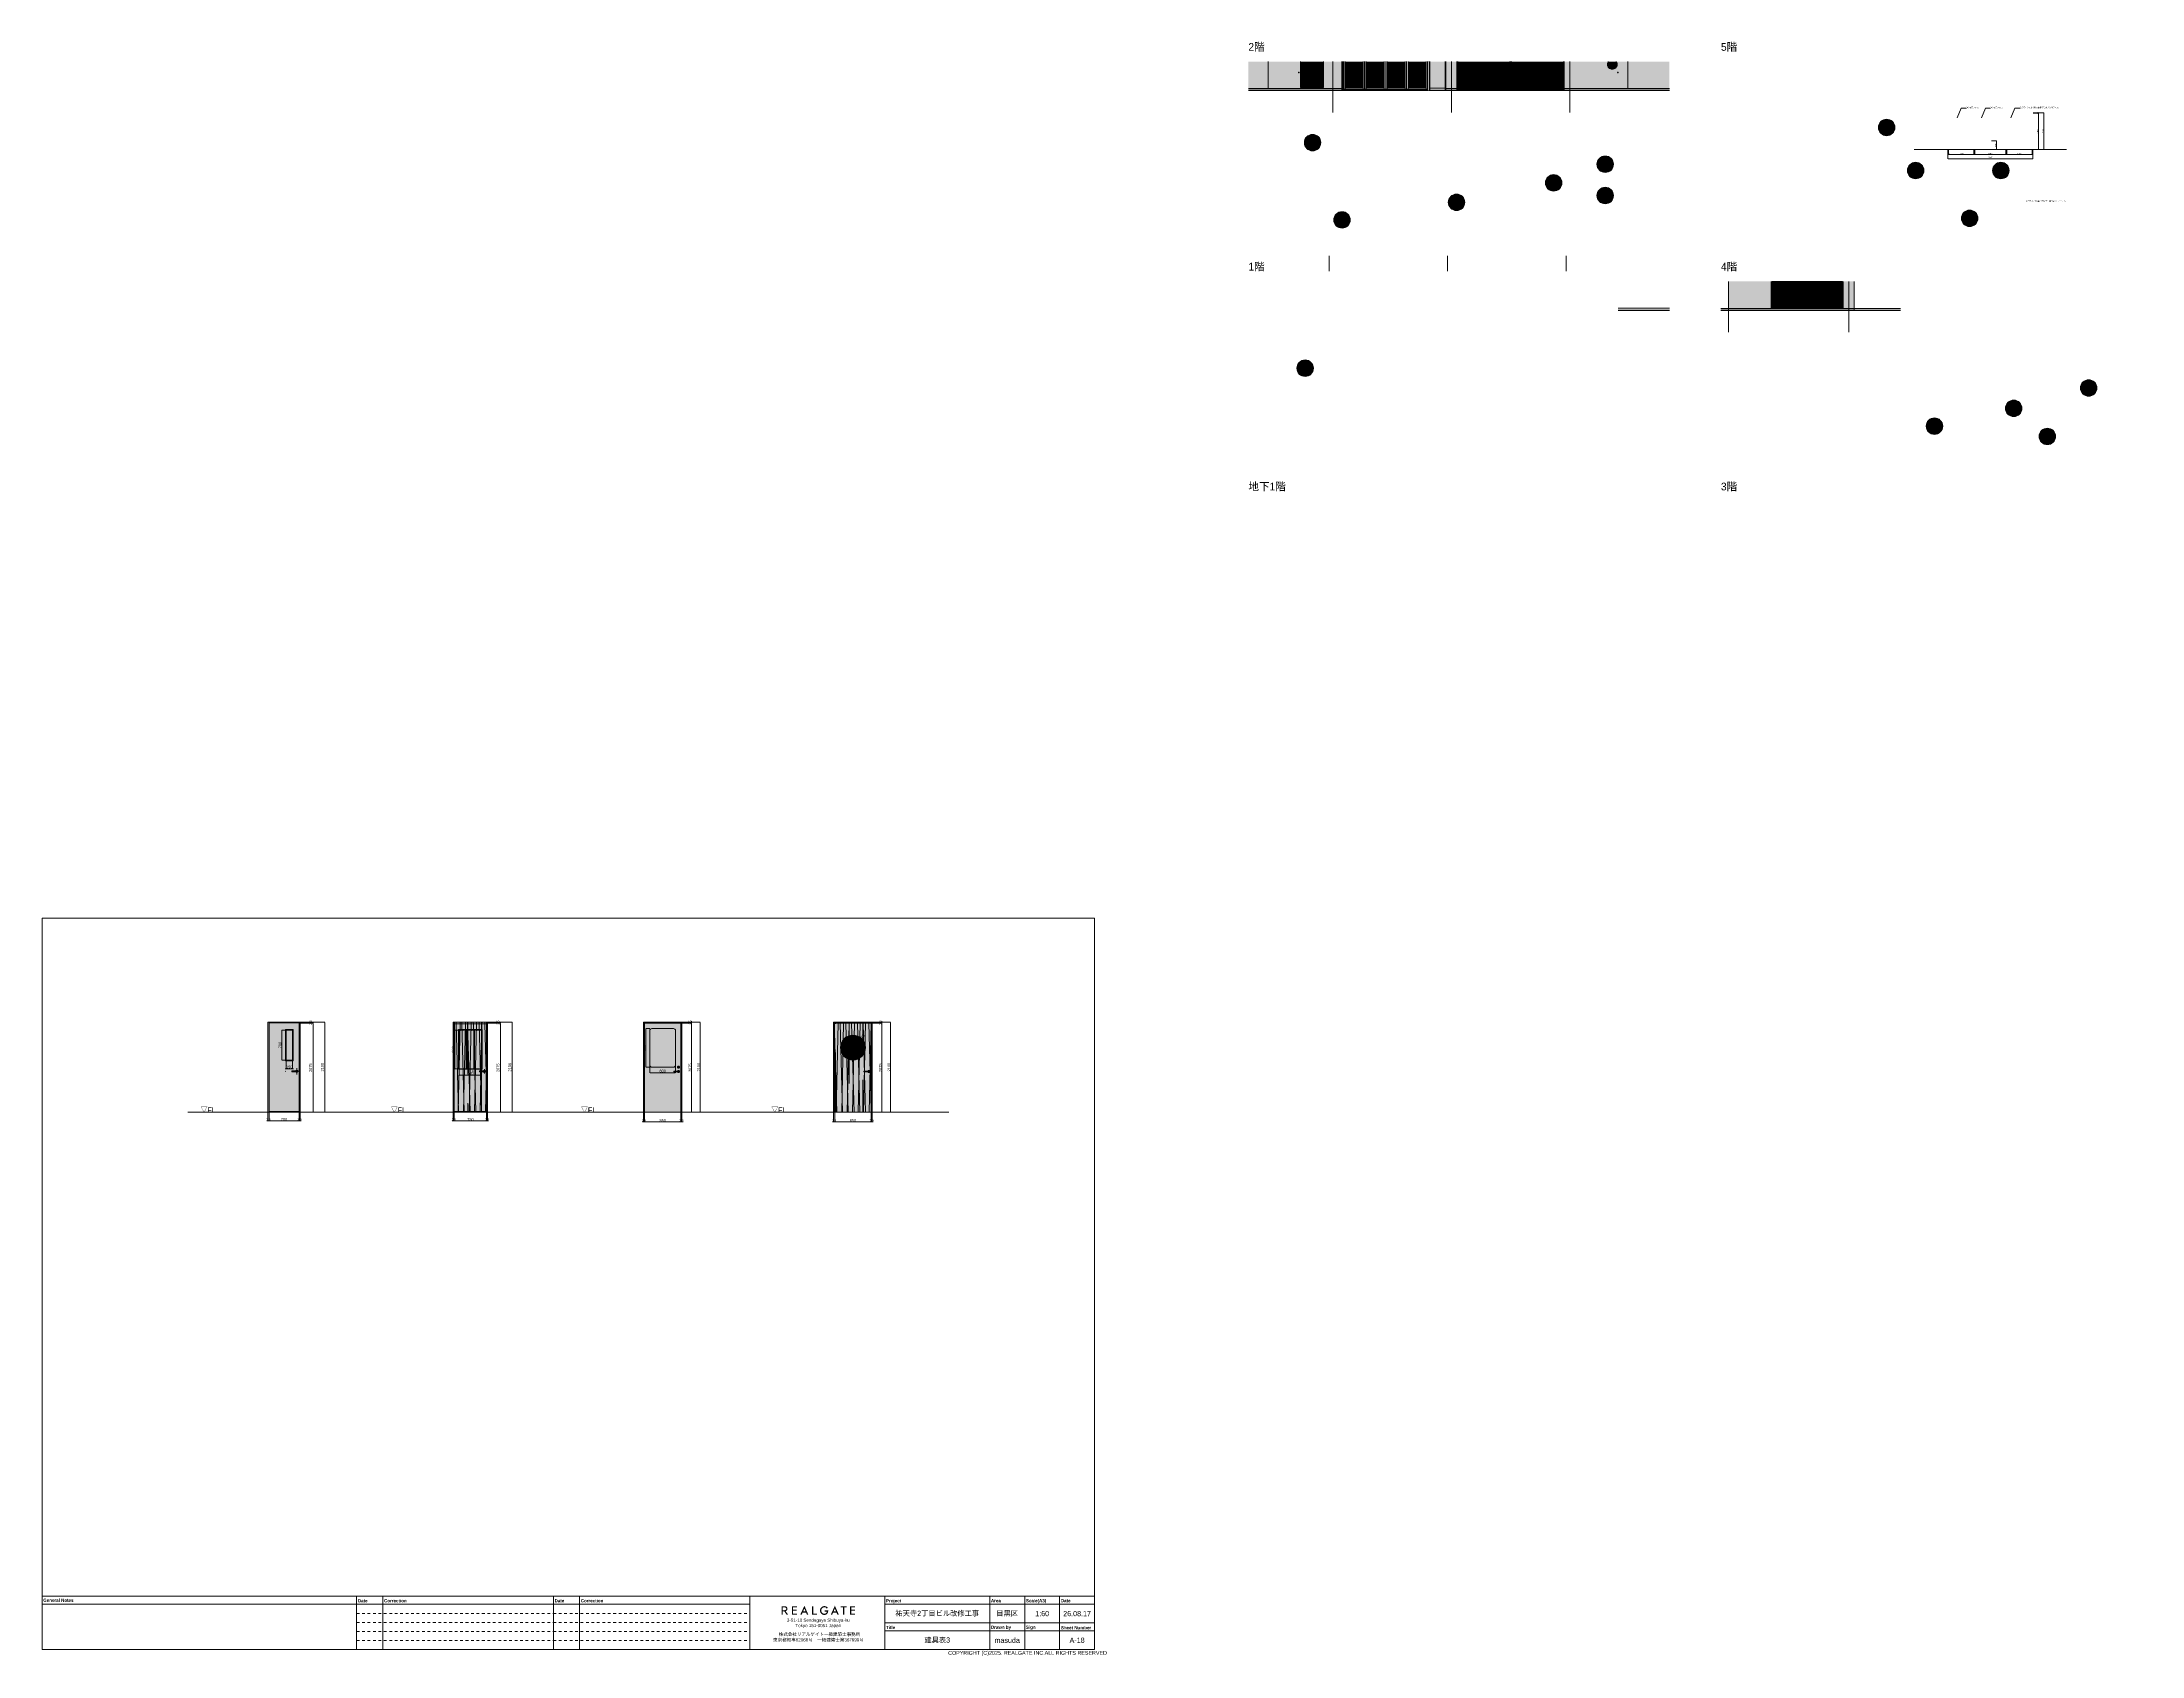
# Paper-space layout 'A-18' of a CAD drawing. Header units: millimetres. Extents: x -204 to 611, y -144 to 483.
# The model-space entities are those that its viewports show. They can reach past a viewport. Long polylines and large blocks are cut down to what shows.
import ezdxf

# ---------------------------------------------------------------- set-up
doc = ezdxf.new("R2010")
doc.units = ezdxf.units.MM
doc.header["$PDMODE"] = 1
doc.header["$PDSIZE"] = -2
for name, pattern in [('CENTER5', [3.375, 2.25, -0.375, 0.375, -0.375]), ('ラインタイプ-6', [5.291531, 3.175, -1.058062, 0.352704, -0.705764]), ('短破線', [2.116125, 1.058062, -1.058062]), ('芯', [3.174919, 1.905, -0.634837, 0.211623, -0.423459])]:
    doc.linetypes.add(name, pattern=pattern)
for name, color, linetype, lineweight in [('00_一般', 7, 'Continuous', 5), ('02_既存平面-内部建具・サッシ', 7, 'Continuous', 18), ('07_文字・記号', 7, 'Continuous', 9), ('_塗（壁） (2D)', 7, 'Continuous', 5), ('_平面図(既存部) (2D)', 7, 'Continuous', 5), ('_平面図（新設） (2D)', 7, 'Continuous', 5), ('一般', 7, 'Continuous', 5), ('寸法', 7, 'Continuous', 5)]:
    doc.layers.add(name, color=color, linetype=linetype, lineweight=lineweight)
for name, color, linetype, lineweight, true_color in [('02_0.25', 1, 'Continuous', 25, 0xff0000), ('04_0.10', 7, 'Continuous', 9, 0x0099ff), ('06一点鎖線', 7, 'ラインタイプ-6', 9, 0x9999ff), ('08_ハッチ・色', 7, 'Continuous', 5, 0x888888)]:
    doc.layers.add(name, color=color, linetype=linetype, lineweight=lineweight, true_color=true_color)
doc.styles.add('Hiragino Kaku Gothic Pro W3', font='', dxfattribs={"bigfont": 'Hiragino Kaku Gothic Pro W3'})
doc.styles.add('Hiragino Sans W3', font='', dxfattribs={"bigfont": 'Hiragino Sans W3'})
doc.styles.add('Yu Gothic UI Semilight', font='Yu Gothic UI Semilight.ttf')
doc.styles.add('ＭＳ Ｐゴシック', font='MS PGothic.ttf')
doc.styles.add('ＭＳ Ｐゴシック (bold)', font='')
doc.styles.get('Hiragino Kaku Gothic Pro W3').set_extended_font_data('Hiragino Kaku Gothic Pro W3')
doc.styles.get('Hiragino Sans W3').set_extended_font_data('Hiragino Sans W3')
doc.styles.get('ＭＳ Ｐゴシック (bold)').set_extended_font_data('ＭＳ Ｐゴシック', bold=True)
doc.dimstyles.new('建具表寸法', dxfattribs={"dimtxt": 161.781684, "dimasz": 0.199988, "dimexe": 0, "dimexo": 0.3, "dimgap": 0.005, "dimtad": 1, "dimdsep": 46, "dimtxsty": 'Hiragino Sans W3', "dimblk": 'DOT', "dimblk1": 'DOT', "dimblk2": 'DOT', "dimcen": 0, "dimazin": 0, "dimtfac": 1, "dimtix": 1, "dimtmove": 0, "dimatfit": 0, "dimldrblk": 'VW_FILLEDARROW', "dimfxl": 1, "dimfrac": 2, "dimtolj": 1, "dimarcsym": 0})
pattern_1 = [(91.554, (0, 0), (129.37, 153.983), []), (90, (680.5, 445.5), (317.5, 762), [1481.67, -673.6]), (88.757, (346.78, 21.5), (124.207, -159.517), [])]

# ---------------------------------------------------------------- blocks, each defined once
blk = doc.blocks.new('グループ-894')
at = {"layer": '一般', "linetype": 'Continuous', "lineweight": 0, "true_color": 0x221814}
h = blk.add_hatch(color=250, dxfattribs=at)
h.paths.add_polyline_path([(84.4, -126.31), (84.44, -126.31), (84.5, -126.28), (84.57, -126.26), (84.63, -126.23), (84.69, -126.19), (84.74, -126.16), (84.8, -126.12), (84.85, -126.07), (84.89, -126.02), (84.92, -125.99), (84.94, -125.96), (84.98, -125.9), (85.01, -125.85), (85.04, -125.79), (85.06, -125.74), (85.08, -125.7), (85.09, -125.65), (85.1, -125.61), (85.11, -125.57), (85.11, -125.53), (85.11, -125.49), (85.11, -125.46), (85.11, -125.42), (85.12, -125.39), (85.12, -125.36), (85.11, -125.34), (85.11, -125.31), (85.11, -125.29), (85.11, -125.26), (85.1, -125.23), (85.1, -125.2), (85.09, -125.17), (85.09, -125.13), (85.08, -125.1), (85.07, -125.06), (85.06, -125.02), (85.04, -124.98), (85.02, -124.93), (84.99, -124.89), (84.96, -124.84), (84.92, -124.79), (84.88, -124.75), (84.83, -124.69), (84.8, -124.67), (84.78, -124.65), (84.72, -124.61), (84.66, -124.57), (84.6, -124.54), (84.54, -124.51), (84.48, -124.49), (84.43, -124.47), (84.37, -124.46), (84.31, -124.45), (84.26, -124.45), (84.21, -124.44), (84.16, -124.44), (84.12, -124.43), (84.08, -124.43), (84.04, -124.43), (84.01, -124.43), (83.98, -124.42), (83.95, -124.42), (83.93, -124.42), (83.91, -124.42), (83.89, -124.42), (83.88, -124.42), (83.87, -124.42), (83.87, -124.42), (83.86, -124.42), (83.86, -124.42), (83.86, -124.42), (83.86, -124.42), (83.86, -124.42), (83.85, -124.42), (83.84, -124.42), (83.84, -124.42), (83.83, -124.42), (83.82, -124.42), (83.81, -124.42), (83.79, -124.42), (83.78, -124.42), (83.76, -124.42), (83.75, -124.42), (83.73, -124.42), (83.71, -124.42), (83.68, -124.42), (83.66, -124.42), (83.64, -124.42), (83.61, -124.42), (83.59, -124.42), (83.56, -124.42), (83.54, -124.42), (83.51, -124.42), (83.28, -124.42), (82.8, -124.42), (82.8, -127.72), (83.29, -127.72), (83.29, -126.37), (83.88, -126.37), (84.8, -127.72), (85.4, -127.72)])
h.paths.add_polyline_path([(83.29, -125.94), (83.29, -124.89), (83.96, -124.89), (84.05, -124.89), (84.12, -124.9), (84.19, -124.91), (84.26, -124.92), (84.32, -124.94), (84.38, -124.96), (84.43, -124.99), (84.47, -125.02), (84.51, -125.05), (84.54, -125.09), (84.57, -125.13), (84.6, -125.18), (84.62, -125.23), (84.63, -125.28), (84.64, -125.34), (84.64, -125.4), (84.64, -125.47), (84.63, -125.53), (84.62, -125.58), (84.6, -125.63), (84.57, -125.68), (84.54, -125.73), (84.51, -125.77), (84.47, -125.8), (84.42, -125.83), (84.37, -125.86), (84.31, -125.88), (84.25, -125.9), (84.18, -125.92), (84.11, -125.93), (84.03, -125.93), (83.94, -125.94)])
for points in [[(88.78, -124.89), (87.32, -124.89), (87.32, -125.68), (88.74, -125.68), (88.74, -126.15), (87.32, -126.15), (87.32, -127.25), (88.78, -127.25), (88.78, -127.72), (86.83, -127.72), (86.83, -124.42), (88.78, -124.42)], [(95.16, -124.42), (95.16, -127.25), (96.6, -127.25), (96.6, -127.72), (94.67, -127.72), (94.67, -124.42)], [(99.6, -126), (100.94, -126), (100.94, -126.01), (100.94, -126.02), (100.94, -126.03), (100.94, -126.04), (100.94, -126.04), (100.94, -126.05), (100.94, -126.06), (100.94, -126.07), (100.94, -126.08), (100.94, -126.09), (100.94, -126.09), (100.94, -126.1), (100.94, -126.1), (100.94, -126.1), (100.94, -126.1), (100.94, -126.1), (100.94, -126.1), (100.94, -126.1), (100.94, -126.11), (100.94, -126.13), (100.94, -126.15), (100.94, -126.17), (100.93, -126.19), (100.93, -126.23), (100.93, -126.26), (100.93, -126.29), (100.93, -126.32), (100.93, -126.35), (100.92, -126.38), (100.92, -126.41), (100.92, -126.44), (100.92, -126.47), (100.91, -126.49), (100.91, -126.52), (100.9, -126.55), (100.9, -126.58), (100.89, -126.61), (100.88, -126.65), (100.87, -126.68), (100.86, -126.72), (100.85, -126.77), (100.84, -126.81), (100.81, -126.87), (100.79, -126.92), (100.76, -126.97), (100.73, -127.03), (100.7, -127.08), (100.67, -127.13), (100.64, -127.18), (100.6, -127.23), (100.57, -127.27), (100.53, -127.31), (100.42, -127.41), (100.32, -127.5), (100.22, -127.58), (100.12, -127.64), (100.03, -127.69), (99.94, -127.73), (99.85, -127.75), (99.76, -127.76), (99.67, -127.77), (99.59, -127.77), (99.5, -127.77), (99.42, -127.78), (99.34, -127.77), (99.25, -127.77), (99.17, -127.77), (99.09, -127.76), (99, -127.75), (98.91, -127.73), (98.82, -127.69), (98.72, -127.64), (98.62, -127.58), (98.52, -127.51), (98.41, -127.42), (98.29, -127.32), (98.25, -127.28), (98.21, -127.24), (98.12, -127.12), (98.03, -127.01), (97.96, -126.9), (97.9, -126.8), (97.86, -126.7), (97.82, -126.6), (97.8, -126.51), (97.79, -126.42), (97.78, -126.34), (97.78, -126.25), (97.78, -126.16), (97.78, -126.08), (97.78, -125.99), (97.78, -125.9), (97.78, -125.81), (97.79, -125.73), (97.8, -125.64), (97.82, -125.54), (97.86, -125.45), (97.91, -125.34), (97.97, -125.24), (98.04, -125.13), (98.12, -125.02), (98.22, -124.9), (98.26, -124.86), (98.3, -124.82), (98.4, -124.74), (98.49, -124.66), (98.58, -124.6), (98.66, -124.55), (98.74, -124.5), (98.82, -124.47), (98.89, -124.44), (98.96, -124.42), (99.02, -124.41), (99.09, -124.4), (99.14, -124.39), (99.2, -124.38), (99.25, -124.37), (99.29, -124.37), (99.33, -124.36), (99.37, -124.36), (99.4, -124.36), (99.43, -124.36), (99.46, -124.36), (99.49, -124.36), (99.52, -124.36), (99.54, -124.36), (99.56, -124.36), (99.58, -124.36), (99.6, -124.36), (99.62, -124.36), (99.64, -124.37), (99.66, -124.37), (99.69, -124.37), (99.72, -124.38), (99.75, -124.38), (99.78, -124.39), (99.82, -124.39), (99.86, -124.4), (99.9, -124.41), (99.94, -124.43), (99.98, -124.44), (100.03, -124.46), (100.08, -124.47), (100.13, -124.5), (100.17, -124.52), (100.21, -124.53), (100.26, -124.56), (100.31, -124.59), (100.35, -124.62), (100.39, -124.65), (100.43, -124.67), (100.46, -124.7), (100.49, -124.73), (100.52, -124.75), (100.55, -124.78), (100.58, -124.8), (100.6, -124.83), (100.63, -124.85), (100.65, -124.87), (100.67, -124.9), (100.7, -124.92), (100.72, -124.94), (100.74, -124.96), (100.76, -124.98), (100.77, -125), (100.78, -125.01), (100.79, -125.02), (100.79, -125.03), (100.79, -125.03), (100.79, -125.03), (100.79, -125.03), (100.79, -125.03), (100.78, -125.04), (100.78, -125.04), (100.78, -125.04), (100.77, -125.04), (100.77, -125.05), (100.76, -125.05), (100.76, -125.06), (100.75, -125.07), (100.74, -125.07), (100.74, -125.08), (100.73, -125.09), (100.72, -125.1), (100.71, -125.11), (100.69, -125.12), (100.68, -125.13), (100.67, -125.15), (100.66, -125.16), (100.64, -125.17), (100.63, -125.18), (100.62, -125.2), (100.6, -125.21), (100.59, -125.22), (100.58, -125.23), (100.57, -125.25), (100.55, -125.26), (100.54, -125.27), (100.53, -125.28), (100.52, -125.29), (100.52, -125.3), (100.51, -125.3), (100.5, -125.31), (100.49, -125.32), (100.49, -125.32), (100.48, -125.33), (100.48, -125.33), (100.47, -125.34), (100.47, -125.34), (100.46, -125.34), (100.46, -125.35), (100.46, -125.35), (100.45, -125.35), (100.45, -125.36), (100.45, -125.36), (100.45, -125.36), (100.45, -125.37), (100.45, -125.37), (100.45, -125.37), (100.45, -125.37), (100.44, -125.37), (100.43, -125.36), (100.42, -125.34), (100.41, -125.33), (100.4, -125.31), (100.38, -125.29), (100.36, -125.26), (100.34, -125.24), (100.32, -125.22), (100.3, -125.2), (100.29, -125.18), (100.27, -125.16), (100.25, -125.14), (100.23, -125.13), (100.21, -125.11), (100.19, -125.09), (100.17, -125.07), (100.14, -125.05), (100.11, -125.03), (100.08, -125.01), (100.04, -124.98), (100, -124.96), (99.96, -124.93), (99.92, -124.91), (99.88, -124.89), (99.84, -124.87), (99.79, -124.86), (99.75, -124.85), (99.7, -124.84), (99.65, -124.84), (99.6, -124.83), (99.55, -124.83), (99.5, -124.83), (99.45, -124.83), (99.39, -124.83), (99.33, -124.83), (99.28, -124.84), (99.22, -124.84), (99.15, -124.85), (99.09, -124.87), (99.02, -124.89), (98.95, -124.93), (98.88, -124.97), (98.8, -125.02), (98.72, -125.08), (98.64, -125.15), (98.61, -125.19), (98.57, -125.22), (98.51, -125.3), (98.45, -125.38), (98.4, -125.46), (98.36, -125.54), (98.32, -125.61), (98.3, -125.68), (98.28, -125.75), (98.27, -125.82), (98.27, -125.88), (98.27, -125.95), (98.27, -126.01), (98.27, -126.08), (98.27, -126.14), (98.27, -126.21), (98.27, -126.28), (98.28, -126.34), (98.29, -126.41), (98.3, -126.48), (98.33, -126.55), (98.37, -126.63), (98.42, -126.7), (98.47, -126.78), (98.54, -126.86), (98.61, -126.95), (98.65, -126.98), (98.69, -127.02), (98.77, -127.08), (98.84, -127.14), (98.92, -127.18), (98.99, -127.22), (99.05, -127.25), (99.12, -127.28), (99.18, -127.29), (99.23, -127.3), (99.29, -127.31), (99.34, -127.31), (99.39, -127.31), (99.44, -127.31), (99.49, -127.31), (99.53, -127.31), (99.58, -127.31), (99.62, -127.3), (99.66, -127.3), (99.71, -127.28), (99.76, -127.27), (99.81, -127.24), (99.87, -127.22), (99.92, -127.18), (99.98, -127.14), (100.05, -127.1), (100.08, -127.07), (100.12, -127.04), (100.16, -127), (100.19, -126.96), (100.22, -126.92), (100.25, -126.88), (100.28, -126.85), (100.3, -126.82), (100.31, -126.79), (100.33, -126.76), (100.34, -126.73), (100.35, -126.7), (100.36, -126.68), (100.37, -126.65), (100.38, -126.63), (100.38, -126.6), (100.39, -126.58), (100.39, -126.56), (100.4, -126.53), (100.4, -126.51), (100.41, -126.5), (100.41, -126.49), (100.41, -126.48), (100.41, -126.47), (100.41, -126.47), (100.4, -126.47), (100.4, -126.47), (100.4, -126.47), (100.39, -126.47), (100.39, -126.47), (100.38, -126.47), (100.37, -126.47), (100.37, -126.47), (100.36, -126.47), (100.35, -126.47), (100.34, -126.47), (100.33, -126.47), (100.31, -126.47), (100.3, -126.47), (100.28, -126.47), (100.26, -126.47), (100.24, -126.47), (100.22, -126.47), (100.2, -126.47), (100.17, -126.47), (100.15, -126.47), (100.13, -126.47), (100.1, -126.47), (100.08, -126.47), (100.05, -126.47), (100.03, -126.47), (100, -126.47), (99.98, -126.47), (99.95, -126.47), (99.93, -126.47), (99.9, -126.47), (99.88, -126.47), (99.85, -126.47), (99.83, -126.47), (99.81, -126.47), (99.78, -126.47), (99.76, -126.47), (99.74, -126.47), (99.72, -126.47), (99.71, -126.47), (99.69, -126.47), (99.67, -126.47), (99.66, -126.47), (99.64, -126.47), (99.63, -126.47), (99.62, -126.47), (99.61, -126.47), (99.6, -126.47), (99.6, -126.47)], [(107.19, -124.89), (107.19, -127.72), (106.7, -127.72), (106.7, -124.89), (105.8, -124.89), (105.8, -124.42), (108.09, -124.42), (108.09, -124.89)], [(111.32, -124.89), (109.86, -124.89), (109.86, -125.68), (111.28, -125.68), (111.28, -126.15), (109.86, -126.15), (109.86, -127.25), (111.32, -127.25), (111.32, -127.72), (109.37, -127.72), (109.37, -124.42), (111.32, -124.42)]]:
    blk.add_hatch(color=250, dxfattribs=at).paths.add_polyline_path(points)
h = blk.add_hatch(color=250, dxfattribs=at)
h.paths.add_polyline_path([(92.36, -126.92), (92.7, -127.72), (93.23, -127.72), (91.69, -124.21), (90.08, -127.72), (90.61, -127.72), (90.97, -126.92)])
h.paths.add_polyline_path([(92.16, -126.45), (91.17, -126.45), (91.68, -125.33)])
h = blk.add_hatch(color=250, dxfattribs=at)
h.paths.add_polyline_path([(104.2, -126.92), (104.54, -127.72), (105.08, -127.72), (103.53, -124.21), (101.93, -127.72), (102.45, -127.72), (102.81, -126.92)])
h.paths.add_polyline_path([(104, -126.45), (103.02, -126.45), (103.52, -125.33)])
blk = doc.blocks.new('グループ-895')
at = {"layer": '一般'}
blk.add_blockref('グループ-894', (0, 0), dxfattribs=at)
at = {"layer": '一般', "color": 7, "transparency": 33554687, "char_height": 1.2563, "line_spacing_factor": 0.99804, "style": 'ＭＳ Ｐゴシック'}
for s, insert, attachment_point in [('3-51-10 Sendagaya Shibuya-ku\\PTokyo 151-0051 Japan', (97.06, -131.05), 5), ('東京都知事62066号｜一級建築士第367999号', (79.55, -136.83), 1), ('株式会社リアルゲイト一級建築士事務所', (81.72, -134.66), 1)]:
    blk.add_mtext(s, dxfattribs=dict(at, insert=insert, attachment_point=attachment_point))
blk = doc.blocks.new('図面枠(横)')
at = {"layer": '一般', "color": 7, "linetype": 'Continuous', "lineweight": 5, "transparency": 33554687}
blk.add_line((-204.39, -120.54), (70.56, -120.54), dxfattribs=at)
at = {"layer": '一般', "color": 7, "linetype": 'Continuous', "lineweight": 13, "transparency": 33554687}
for p, q in [((-82.19, -120.54), (-82.19, -141.27)), ((-72.01, -120.54), (-72.01, -141.27)), ((-5.81, -120.54), (-5.81, -141.27)), ((4.37, -120.54), (4.37, -141.27)), ((70.56, -141.27), (70.56, -120.54)), ((122.92, -141.27), (122.92, -120.54)), ((163.66, -141.27), (163.66, -120.54)), ((177.24, -141.27), (177.24, -120.54)), ((190.82, -141.27), (190.82, -120.54)), ((-204.39, -123.65), (70.56, -123.65)), ((122.92, -123.65), (204.39, -123.65)), ((122.92, -130.91), (204.39, -130.91)), ((122.92, -134.02), (204.39, -134.02))]:
    blk.add_line(p, q, dxfattribs=at)
at = {"layer": '一般', "color": 7, "linetype": '短破線', "lineweight": 13, "transparency": 33554687}
for p, q in [((-82.19, -127.18), (-5.81, -127.18)), ((-5.81, -127.18), (70.56, -127.18)), ((-82.19, -130.7), (-5.81, -130.7)), ((-82.19, -134.22), (-5.81, -134.22)), ((-82.19, -137.75), (-5.81, -137.75)), ((-5.81, -130.7), (70.56, -130.7)), ((-5.81, -134.22), (70.56, -134.22)), ((-5.81, -137.75), (70.56, -137.75))]:
    blk.add_line(p, q, dxfattribs=at)
at = {"layer": '一般', "linetype": 'Continuous', "lineweight": 13, "flags": 128}
for points in [[(-204.39, 142.88), (204.39, 142.88), (204.39, -141.27), (-204.39, -141.27)], [(-204.39, -120.54), (204.39, -120.54), (204.39, -141.27), (-204.39, -141.27)]]:
    blk.add_lwpolyline(points, close=True, dxfattribs=at)
at = {"layer": '一般', "color": 7, "linetype": 'Continuous', "lineweight": 5, "transparency": 33554687}
for p in [(143.29, -127.28), (170.45, -127.28), (184.03, -127.28), (197.6, -127.28), (143.29, -137.64), (170.45, -137.64), (184.03, -137.64), (197.6, -137.64)]:
    blk.add_point(p, dxfattribs=at)
at = {"layer": '一般', "color": 7, "transparency": 33554687}
blk.add_blockref('グループ-895', (0, 0), dxfattribs=at)
at = {"layer": '一般', "color": 7, "transparency": 33554687, "line_spacing_factor": 1.014956, "style": 'ＭＳ Ｐゴシック (bold)'}
for s, insert, char_height, attachment_point in [(' General Notes', (-204.39, -122.1), 1.2563, 4), (' Date', (-82.19, -121.64), 1.256, 1), (' Correction', (-72.01, -121.64), 1.2563, 1), (' Date', (-5.81, -121.64), 1.256, 1), (' Correction', (4.37, -121.64), 1.2563, 1), (' Project', (122.92, -121.64), 1.256, 1), (' Area', (163.66, -121.63), 1.256, 1), (' Scale(A3)', (177.24, -121.63), 1.256, 1), (' Date', (190.82, -121.63), 1.256, 1), (' Title', (122.92, -132.03), 1.256, 1), (' Drawn by', (163.66, -131.94), 1.256, 1), (' Sign', (177.24, -131.94), 1.256, 1), (' Sheet Number', (190.82, -132.12), 1.2563, 1)]:
    blk.add_mtext(s, dxfattribs=dict(at, insert=insert, char_height=char_height, attachment_point=attachment_point))
at = {"layer": '一般', "line_spacing_factor": 0.99804, "style": 'ＭＳ Ｐゴシック'}
for s, insert, char_height, attachment_point in [('祐天寺2丁目ビル改修工事', (143.29, -127.28), 2.0101, 5), ('目黒区', (170.45, -127.28), 2.01, 5), ('1:75', (184.03, -127.28), 2.01, 5), ('26.08.17', (197.6, -127.28), 2.01, 5), ('masuda', (170.45, -137.64), 2.01, 5), ('COPYRIGHT (C)2025. REALGATE INC.ALL RIGHTS RESERVED', (147.52, -141.77), 1.5076, 1)]:
    blk.add_mtext(s, dxfattribs=dict(at, insert=insert, char_height=char_height, attachment_point=attachment_point))
blk = doc.blocks.new('グループ-926')
at = {"layer": '07_文字・記号', "linetype": 'Continuous', "lineweight": 0, "true_color": 0xccecff}
h = blk.add_hatch(color=254, dxfattribs=at)
edge = h.paths.add_edge_path()
edge.add_arc((286.16, 356.4), 3.2, 0, 360)
at = {"layer": '07_文字・記号', "color": 160, "true_color": 0x003dff, "transparency": 33554687}
blk.add_line((282.96, 356.4), (289.36, 356.4), dxfattribs=at)
at = {"layer": '07_文字・記号', "color": 160, "true_color": 0x003dff}
blk.add_circle((286.16, 356.4), 3.2, dxfattribs=at)
at = {"layer": '07_文字・記号', "char_height": 2.01, "attachment_point": 2, "line_spacing_factor": 0.99804, "style": 'ＭＳ Ｐゴシック'}
for s, insert in [('SD', (286.16, 358.55)), ('1', (286.16, 355.73))]:
    blk.add_mtext(s, dxfattribs=dict(at, insert=insert))
blk = doc.blocks.new('グループ-927')
at = {"layer": '07_文字・記号', "linetype": 'Continuous', "lineweight": 0, "true_color": 0xccecff}
h = blk.add_hatch(color=254, dxfattribs=at)
edge = h.paths.add_edge_path()
edge.add_arc((382.67, 428.4), 3.2, 0, 360)
at = {"layer": '07_文字・記号', "color": 160, "true_color": 0x003dff, "transparency": 33554687}
blk.add_line((379.47, 428.4), (385.87, 428.4), dxfattribs=at)
at = {"layer": '07_文字・記号', "color": 160, "true_color": 0x003dff}
blk.add_circle((382.67, 428.4), 3.2, dxfattribs=at)
at = {"layer": '07_文字・記号', "char_height": 2.01, "attachment_point": 2, "line_spacing_factor": 0.99804, "style": 'ＭＳ Ｐゴシック'}
for s, insert in [('SD', (382.67, 430.55)), ('2', (382.67, 427.73))]:
    blk.add_mtext(s, dxfattribs=dict(at, insert=insert))
blk = doc.blocks.new('グループ-928')
at = {"layer": '07_文字・記号', "linetype": 'Continuous', "lineweight": 0, "true_color": 0xccecff}
h = blk.add_hatch(color=254, dxfattribs=at)
edge = h.paths.add_edge_path()
edge.add_arc((561.35, 340.8), 3.2, 0, 360)
at = {"layer": '07_文字・記号', "color": 160, "true_color": 0x003dff, "transparency": 33554687}
blk.add_line((558.15, 340.8), (564.55, 340.8), dxfattribs=at)
at = {"layer": '07_文字・記号', "color": 160, "true_color": 0x003dff}
blk.add_circle((561.35, 340.8), 3.2, dxfattribs=at)
at = {"layer": '07_文字・記号', "char_height": 2.01, "attachment_point": 2, "line_spacing_factor": 0.99804, "style": 'ＭＳ Ｐゴシック'}
for s, insert in [('WD', (561.35, 342.95)), ('1', (561.35, 340.13))]:
    blk.add_mtext(s, dxfattribs=dict(at, insert=insert))
blk = doc.blocks.new('グループ-929')
at = {"layer": '07_文字・記号', "linetype": 'Continuous', "lineweight": 0, "true_color": 0xccecff}
h = blk.add_hatch(color=254, dxfattribs=at)
edge = h.paths.add_edge_path()
edge.add_arc((574.4, 329.92), 3.2, 0, 360)
at = {"layer": '07_文字・記号', "color": 160, "true_color": 0x003dff, "transparency": 33554687}
blk.add_line((571.2, 329.92), (577.6, 329.92), dxfattribs=at)
at = {"layer": '07_文字・記号', "color": 160, "true_color": 0x003dff}
blk.add_circle((574.4, 329.92), 3.2, dxfattribs=at)
at = {"layer": '07_文字・記号', "char_height": 2.01, "attachment_point": 2, "line_spacing_factor": 0.99804, "style": 'ＭＳ Ｐゴシック'}
for s, insert in [('WD', (574.4, 332.07)), ('1', (574.4, 329.25))]:
    blk.add_mtext(s, dxfattribs=dict(at, insert=insert))
blk = doc.blocks.new('グループ-930')
at = {"layer": '07_文字・記号', "linetype": 'Continuous', "lineweight": 0, "true_color": 0xccecff}
h = blk.add_hatch(color=254, dxfattribs=at)
edge = h.paths.add_edge_path()
edge.add_arc((590.45, 348.75), 3.2, 0, 360)
at = {"layer": '07_文字・記号', "color": 160, "true_color": 0x003dff, "transparency": 33554687}
blk.add_line((587.25, 348.75), (593.65, 348.75), dxfattribs=at)
at = {"layer": '07_文字・記号', "color": 160, "true_color": 0x003dff}
blk.add_circle((590.45, 348.75), 3.2, dxfattribs=at)
at = {"layer": '07_文字・記号', "char_height": 2.01, "attachment_point": 2, "line_spacing_factor": 0.99804, "style": 'ＭＳ Ｐゴシック'}
for s, insert in [('WD', (590.45, 350.9)), ('2', (590.45, 348.08))]:
    blk.add_mtext(s, dxfattribs=dict(at, insert=insert))
blk = doc.blocks.new('グループ-931')
at = {"layer": '07_文字・記号', "linetype": 'Continuous', "lineweight": 0, "true_color": 0xccecff}
h = blk.add_hatch(color=254, dxfattribs=at)
edge = h.paths.add_edge_path()
edge.add_arc((289.05, 444.03), 3.2, 0, 360)
at = {"layer": '07_文字・記号', "color": 160, "true_color": 0x003dff, "transparency": 33554687}
blk.add_line((285.85, 444.03), (292.25, 444.03), dxfattribs=at)
at = {"layer": '07_文字・記号', "color": 160, "true_color": 0x003dff}
blk.add_circle((289.05, 444.03), 3.2, dxfattribs=at)
at = {"layer": '07_文字・記号', "char_height": 2.01, "attachment_point": 2, "line_spacing_factor": 0.99804, "style": 'ＭＳ Ｐゴシック'}
for s, insert in [('SWD', (289.05, 446.18)), ('1', (289.05, 443.36))]:
    blk.add_mtext(s, dxfattribs=dict(at, insert=insert))
blk = doc.blocks.new('グループ-932')
at = {"layer": '07_文字・記号', "linetype": 'Continuous', "lineweight": 0, "true_color": 0xccecff}
h = blk.add_hatch(color=254, dxfattribs=at)
edge = h.paths.add_edge_path()
edge.add_arc((402.7, 423.46), 3.2, 0, 360)
at = {"layer": '07_文字・記号', "color": 160, "true_color": 0x003dff, "transparency": 33554687}
blk.add_line((399.5, 423.46), (405.9, 423.46), dxfattribs=at)
at = {"layer": '07_文字・記号', "color": 160, "true_color": 0x003dff}
blk.add_circle((402.7, 423.46), 3.2, dxfattribs=at)
at = {"layer": '07_文字・記号', "char_height": 2.01, "attachment_point": 2, "line_spacing_factor": 0.99804, "style": 'ＭＳ Ｐゴシック'}
for s, insert in [('WD', (402.7, 425.62)), ('3', (402.7, 422.79))]:
    blk.add_mtext(s, dxfattribs=dict(at, insert=insert))
blk = doc.blocks.new('グループ-933')
at = {"layer": '07_文字・記号', "linetype": 'Continuous', "lineweight": 0, "true_color": 0xccecff}
h = blk.add_hatch(color=254, dxfattribs=at)
edge = h.paths.add_edge_path()
edge.add_arc((300.48, 414), 3.2, 0, 360)
at = {"layer": '07_文字・記号', "color": 160, "true_color": 0x003dff, "transparency": 33554687}
blk.add_line((297.28, 414), (303.68, 414), dxfattribs=at)
at = {"layer": '07_文字・記号', "color": 160, "true_color": 0x003dff}
blk.add_circle((300.48, 414), 3.2, dxfattribs=at)
at = {"layer": '07_文字・記号', "char_height": 2.01, "attachment_point": 2, "line_spacing_factor": 0.99804, "style": 'ＭＳ Ｐゴシック'}
for s, insert in [('kSD', (300.48, 416.15)), ('1', (300.48, 413.33))]:
    blk.add_mtext(s, dxfattribs=dict(at, insert=insert))
blk = doc.blocks.new('グループ-934')
at = {"layer": '07_文字・記号', "linetype": 'Continuous', "lineweight": 0, "true_color": 0xccecff}
h = blk.add_hatch(color=254, dxfattribs=at)
edge = h.paths.add_edge_path()
edge.add_arc((402.7, 435.62), 3.2, 0, 360)
at = {"layer": '07_文字・記号', "color": 160, "true_color": 0x003dff, "transparency": 33554687}
blk.add_line((399.5, 435.62), (405.9, 435.62), dxfattribs=at)
at = {"layer": '07_文字・記号', "color": 160, "true_color": 0x003dff}
blk.add_circle((402.7, 435.62), 3.2, dxfattribs=at)
at = {"layer": '07_文字・記号', "char_height": 2.01, "attachment_point": 2, "line_spacing_factor": 0.99804, "style": 'ＭＳ Ｐゴシック'}
for s, insert in [('WD', (402.7, 437.77)), ('1', (402.7, 434.95))]:
    blk.add_mtext(s, dxfattribs=dict(at, insert=insert))
blk = doc.blocks.new('グループ-935')
at = {"layer": '07_文字・記号', "linetype": 'Continuous', "lineweight": 0, "true_color": 0xccecff}
h = blk.add_hatch(color=254, dxfattribs=at)
edge = h.paths.add_edge_path()
edge.add_arc((511.98, 449.9), 3.2, 0, 360)
at = {"layer": '07_文字・記号', "color": 160, "true_color": 0x003dff, "transparency": 33554687}
blk.add_line((508.78, 449.9), (515.18, 449.9), dxfattribs=at)
at = {"layer": '07_文字・記号', "color": 160, "true_color": 0x003dff}
blk.add_circle((511.98, 449.9), 3.2, dxfattribs=at)
at = {"layer": '07_文字・記号', "char_height": 2.01, "attachment_point": 2, "line_spacing_factor": 0.99804, "style": 'ＭＳ Ｐゴシック'}
for s, insert in [('WD', (511.98, 452.05)), ('1', (511.98, 449.23))]:
    blk.add_mtext(s, dxfattribs=dict(at, insert=insert))
blk = doc.blocks.new('グループ-936')
at = {"layer": '07_文字・記号', "linetype": 'Continuous', "lineweight": 0, "true_color": 0xccecff}
h = blk.add_hatch(color=254, dxfattribs=at)
edge = h.paths.add_edge_path()
edge.add_arc((523.26, 433.18), 3.2, 0, 360)
at = {"layer": '07_文字・記号', "color": 160, "true_color": 0x003dff, "transparency": 33554687}
blk.add_line((520.06, 433.18), (526.46, 433.18), dxfattribs=at)
at = {"layer": '07_文字・記号', "color": 160, "true_color": 0x003dff}
blk.add_circle((523.26, 433.18), 3.2, dxfattribs=at)
at = {"layer": '07_文字・記号', "char_height": 2.01, "attachment_point": 2, "line_spacing_factor": 0.99804, "style": 'ＭＳ Ｐゴシック'}
for s, insert in [('WD', (523.26, 435.34)), ('1', (523.26, 432.51))]:
    blk.add_mtext(s, dxfattribs=dict(at, insert=insert))
blk = doc.blocks.new('グループ-937')
at = {"layer": '07_文字・記号', "linetype": 'Continuous', "lineweight": 0, "true_color": 0xccecff}
h = blk.add_hatch(color=254, dxfattribs=at)
edge = h.paths.add_edge_path()
edge.add_arc((556.35, 433.18), 3.2, 0, 360)
at = {"layer": '07_文字・記号', "color": 160, "true_color": 0x003dff, "transparency": 33554687}
blk.add_line((553.15, 433.18), (559.55, 433.18), dxfattribs=at)
at = {"layer": '07_文字・記号', "color": 160, "true_color": 0x003dff}
blk.add_circle((556.35, 433.18), 3.2, dxfattribs=at)
at = {"layer": '07_文字・記号', "char_height": 2.01, "attachment_point": 2, "line_spacing_factor": 0.99804, "style": 'ＭＳ Ｐゴシック'}
for s, insert in [('WD', (556.35, 435.34)), ('1', (556.35, 432.51))]:
    blk.add_mtext(s, dxfattribs=dict(at, insert=insert))
blk = doc.blocks.new('グループ-938')
at = {"layer": '07_文字・記号', "linetype": 'Continuous', "lineweight": 0, "true_color": 0xccecff}
h = blk.add_hatch(color=254, dxfattribs=at)
edge = h.paths.add_edge_path()
edge.add_arc((344.96, 420.83), 3.2, 0, 360)
at = {"layer": '07_文字・記号', "color": 160, "true_color": 0x003dff, "transparency": 33554687}
blk.add_line((341.76, 420.83), (348.16, 420.83), dxfattribs=at)
at = {"layer": '07_文字・記号', "color": 160, "true_color": 0x003dff}
blk.add_circle((344.96, 420.83), 3.2, dxfattribs=at)
at = {"layer": '07_文字・記号', "char_height": 2.01, "attachment_point": 2, "line_spacing_factor": 0.99804, "style": 'ＭＳ Ｐゴシック'}
for s, insert in [('SD', (344.96, 422.98)), ('3', (344.96, 420.16))]:
    blk.add_mtext(s, dxfattribs=dict(at, insert=insert))
blk = doc.blocks.new('グループ-939')
at = {"layer": '07_文字・記号', "linetype": 'Continuous', "lineweight": 0, "true_color": 0xccecff}
h = blk.add_hatch(color=254, dxfattribs=at)
edge = h.paths.add_edge_path()
edge.add_arc((530.55, 333.9), 3.2, 0, 360)
at = {"layer": '07_文字・記号', "color": 160, "true_color": 0x003dff, "transparency": 33554687}
blk.add_line((527.35, 333.9), (533.75, 333.9), dxfattribs=at)
at = {"layer": '07_文字・記号', "color": 160, "true_color": 0x003dff}
blk.add_circle((530.55, 333.9), 3.2, dxfattribs=at)
at = {"layer": '07_文字・記号', "char_height": 2.01, "attachment_point": 2, "line_spacing_factor": 0.99804, "style": 'ＭＳ Ｐゴシック'}
for s, insert in [('SD', (530.55, 336.05)), ('4', (530.55, 333.23))]:
    blk.add_mtext(s, dxfattribs=dict(at, insert=insert))
blk = doc.blocks.new('グループ-940')
at = {"layer": '07_文字・記号', "linetype": 'Continuous', "lineweight": 0, "true_color": 0xccecff}
h = blk.add_hatch(color=254, dxfattribs=at)
edge = h.paths.add_edge_path()
edge.add_arc((544.23, 414.64), 3.2, 0, 360)
at = {"layer": '07_文字・記号', "color": 160, "true_color": 0x003dff, "transparency": 33554687}
blk.add_line((541.03, 414.64), (547.43, 414.64), dxfattribs=at)
at = {"layer": '07_文字・記号', "color": 160, "true_color": 0x003dff}
blk.add_circle((544.23, 414.64), 3.2, dxfattribs=at)
at = {"layer": '07_文字・記号', "char_height": 2.01, "attachment_point": 2, "line_spacing_factor": 0.99804, "style": 'ＭＳ Ｐゴシック'}
for s, insert in [('SD', (544.23, 416.79)), ('5', (544.23, 413.97))]:
    blk.add_mtext(s, dxfattribs=dict(at, insert=insert))
blk = doc.blocks.new('塗（壁） (2D)')
at = {"layer": '04_0.10', "linetype": 'Continuous', "lineweight": 0, "transparency": 33554687}
for points in [[(-48177, -20182), (-44677, -20182), (-44677, -23982), (-48177, -23982)], [(-44677, -20182), (-23720, -20182), (-23720, -23982), (-44677, -23982)], [(-23720, -20182), (-20220, -20182), (-20220, -23982), (-23720, -23982)], [(10795, -23985), (12820, -23985), (12820, -21760), (14620, -21760), (14620, -23985), (21945, -23985), (21945, -20185), (10795, -20185)]]:
    blk.add_hatch(color=7, dxfattribs=at).paths.add_polyline_path(points)
at = {"layer": '04_0.10', "color": 251, "linetype": 'Continuous', "lineweight": 5, "flags": 128}
for points in [[(-48177, -20182), (-44677, -20182), (-44677, -23982), (-48177, -23982)], [(-44677, -20182), (-23720, -20182), (-23720, -23982), (-44677, -23982)], [(-23720, -20182), (-20220, -20182), (-20220, -23982), (-23720, -23982)], [(10795, -23985), (12820, -23985), (12820, -21760), (14620, -21760), (14620, -23985), (21945, -23985), (21945, -20185), (10795, -20185)]]:
    blk.add_lwpolyline(points, close=True, dxfattribs=at)
blk = doc.blocks.new('平面図(既存部) (2D)')
at = {"layer": '04_0.10', "linetype": 'Continuous', "lineweight": 0, "transparency": 33554687}
blk.add_hatch(color=7, dxfattribs=at).paths.add_polyline_path([(-48176.942, -23982.276), (-20219.575, -23982.276), (-20219.575, -24082.276), (-48176.942, -24082.276)])
at = {"layer": '02_0.25'}
blk.add_line((-54276.942, -24082.276), (-19276.942, -24082.276), dxfattribs=at)
at = {"layer": '02_既存平面-内部建具・サッシ', "color": 7, "linetype": 'Continuous', "lineweight": 25, "transparency": 33554687}
blk.add_line((5631.159, -24085.308), (24631.159, -24085.308), dxfattribs=at)
at = {"layer": '04_0.10', "color": 251, "linetype": 'Continuous', "lineweight": 5, "flags": 128}
blk.add_lwpolyline([(-48176.942, -23982.276), (-20219.575, -23982.276), (-20219.575, -24082.276), (-48176.942, -24082.276)], close=True, dxfattribs=at)
at = {"layer": '06一点鎖線', "transparency": 33554687}
for p, q in [((-40896.942, -25382.276), (-40896.942, -7382.276)), ((-33996.942, -25382.276), (-33996.942, -7382.276)), ((-27096.942, -25382.276), (-27096.942, -7382.276)), ((5631.159, -23985.308), (24631.159, -23985.308))]:
    blk.add_line(p, q, dxfattribs=at)
at = {"layer": '06一点鎖線', "lineweight": 5}
for p, q in [((14619.58, -25379.243), (14619.58, -7379.243)), ((21619.58, -25379.243), (21619.58, -7379.243))]:
    blk.add_line(p, q, dxfattribs=at)
at = {"layer": '06一点鎖線', "lineweight": 5, "transparency": 33554687}
for p, q in [((-41117.508, -51724.256), (-41117.508, -33724.256)), ((-34217.508, -51724.256), (-34217.508, -33724.256)), ((-27317.508, -51724.256), (-27317.508, -33724.256))]:
    blk.add_line(p, q, dxfattribs=at)
at = {"layer": '一般', "color": 7, "linetype": 'Continuous', "lineweight": 13, "transparency": 33554687, "flags": 128}
blk.add_lwpolyline([(7294.58, -24085.308), (7294.58, -11085.308), (13294.58, -11085.308), (13294.58, -9585.308), (14094.58, -9585.308), (14094.58, -14085.308), (21944.58, -14085.308), (21944.58, -24085.308)], close=True, dxfattribs=at)
blk = doc.blocks.new('引出線付き注釈-9')
at = {"layer": '04_0.10', "color": 7}
for p, q in [((0, 0), (-234, -560)), ((286, 0), (0, 0))]:
    blk.add_line(p, q, dxfattribs=at)
at = {"layer": '04_0.10', "color": 7, "insert": (287, 67), "char_height": 80.89, "width": 2344.53, "attachment_point": 1, "line_spacing_factor": 1.182242, "style": 'Hiragino Sans W3'}
blk.add_mtext('延焼ラインにより防火設備 磨き網入りガラスt10', dxfattribs=at)
blk = doc.blocks.new('_Dot')
at = {"color": 0, "linetype": 'ByBlock', "lineweight": -2}
blk.add_line((-0.5, 0), (-1, 0), dxfattribs=at)
at = {"color": 0, "linetype": 'ByBlock', "const_width": 0.5}
blk.add_lwpolyline([(-0.25, 0, 1), (0.25, 0, 1)], format="xyb", close=True, dxfattribs=at)
blk = doc.blocks.new('*D822')
at = {"layer": 'Defpoints', "color": 0}
for p in [(58916, -27536), (58916, -27828), (58971, -27536)]:
    blk.add_point(p, dxfattribs=at)
at = {"layer": '寸法', "color": 0, "lineweight": -2}
for p, q in [((58904, -27828), (58892, -27828)), ((58916, -27536), (58916, -27828)), ((58971, -27828), (58916, -27828)), ((58971, -27536), (58971, -27828)), ((58983, -27828), (58995, -27828))]:
    blk.add_line(p, q, dxfattribs=at)
at = {"layer": '寸法', "color": 0, "lineweight": -2, "xscale": 11.999267578125, "yscale": 11.999267578125, "zscale": 11.999267578125}
blk.add_blockref('_Dot', (58916, -27828), dxfattribs=at)
at = {"layer": '寸法', "color": 0, "lineweight": -2, "xscale": 11.999267578125, "yscale": 11.999267578125, "zscale": 11.999267578125, "rotation": 180}
blk.add_blockref('_Dot', (58971, -27828), dxfattribs=at)
at = {"layer": '寸法', "color": 0, "insert": (58944, -27786), "char_height": 80.9, "attachment_point": 5, "style": 'Hiragino Kaku Gothic Pro W3'}
blk.add_mtext('\\A1;55', dxfattribs=at)
blk = doc.blocks.new('VW_FILLEDARROW')
at = {"color": 0, "linetype": 'Continuous', "lineweight": 5, "transparency": 16777216, "flags": 128}
blk.add_lwpolyline([(-161.3, 43.2), (0, 0), (-161.3, -43.2)], close=True, dxfattribs=at)
blk = doc.blocks.new('*D823')
at = {"layer": 'Defpoints', "color": 0}
for p in [(58971, -27536), (58971, -27828), (60771, -27536)]:
    blk.add_point(p, dxfattribs=at)
at = {"layer": '寸法', "color": 0, "lineweight": -2}
for p, q in [((58971, -27536), (58971, -27828)), ((60759, -27828), (58983, -27828)), ((60771, -27536), (60771, -27828))]:
    blk.add_line(p, q, dxfattribs=at)
at = {"layer": '寸法', "color": 0, "lineweight": -2, "xscale": 11.999267578125, "yscale": 11.999267578125, "zscale": 11.999267578125, "rotation": 180}
blk.add_blockref('_Dot', (58971, -27828), dxfattribs=at)
at = {"layer": '寸法', "color": 0, "lineweight": -2, "xscale": 11.999267578125, "yscale": 11.999267578125, "zscale": 11.999267578125}
blk.add_blockref('_Dot', (60771, -27828), dxfattribs=at)
at = {"layer": '寸法', "color": 0, "insert": (59871, -27785), "char_height": 80.9, "attachment_point": 5, "style": 'Hiragino Kaku Gothic Pro W3'}
blk.add_mtext('\\A1;1800', dxfattribs=at)
blk = doc.blocks.new('*D824')
at = {"layer": 'Defpoints', "color": 0}
for p in [(62371, -25404), (62371, -25429), (62671, -25404)]:
    blk.add_point(p, dxfattribs=at)
at = {"layer": '寸法', "color": 0, "lineweight": -2}
for p, q in [((62371, -25404), (62671, -25404)), ((62371, -25429), (62671, -25429)), ((62671, -25392), (62671, -25380)), ((62671, -25429), (62671, -25404)), ((62671, -25441), (62671, -25453))]:
    blk.add_line(p, q, dxfattribs=at)
at = {"layer": '寸法', "color": 0, "lineweight": -2, "xscale": 11.999267578125, "yscale": 11.999267578125, "zscale": 11.999267578125}
for p, rotation in [((62671, -25404), 270), ((62671, -25429), 90)]:
    blk.add_blockref('_Dot', p, dxfattribs=dict(at, rotation=rotation))
at = {"layer": '寸法', "color": 0, "insert": (62628, -25416), "char_height": 80.9, "attachment_point": 5, "rotation": 90, "style": 'Hiragino Kaku Gothic Pro W3'}
blk.add_mtext('\\A1;25', dxfattribs=at)
blk = doc.blocks.new('*D825')
at = {"layer": 'Defpoints', "color": 0}
for p in [(62371, -25429), (62671, -25429), (62371, -27536)]:
    blk.add_point(p, dxfattribs=at)
at = {"layer": '寸法', "color": 0, "lineweight": -2}
for p, q in [((62371, -25429), (62671, -25429)), ((62671, -27524), (62671, -25441)), ((62371, -27536), (62671, -27536))]:
    blk.add_line(p, q, dxfattribs=at)
at = {"layer": '寸法', "color": 0, "lineweight": -2, "xscale": 11.999267578125, "yscale": 11.999267578125, "zscale": 11.999267578125}
for p, rotation in [((62671, -25429), 90), ((62671, -27536), 270)]:
    blk.add_blockref('_Dot', p, dxfattribs=dict(at, rotation=rotation))
at = {"layer": '寸法', "color": 0, "insert": (62628, -26482), "char_height": 80.9, "attachment_point": 5, "rotation": 90, "style": 'Hiragino Kaku Gothic Pro W3'}
blk.add_mtext('\\A1;2107', dxfattribs=at)
blk = doc.blocks.new('*D826')
at = {"layer": 'Defpoints', "color": 0}
for p in [(62386, -25404), (62984, -25404), (62386, -27536)]:
    blk.add_point(p, dxfattribs=at)
at = {"layer": '寸法', "color": 0, "lineweight": -2}
for p, q in [((62386, -25404), (62984, -25404)), ((62984, -27524), (62984, -25416)), ((62386, -27536), (62984, -27536))]:
    blk.add_line(p, q, dxfattribs=at)
at = {"layer": '寸法', "color": 0, "lineweight": -2, "xscale": 11.999267578125, "yscale": 11.999267578125, "zscale": 11.999267578125}
for p, rotation in [((62984, -25404), 90), ((62984, -27536), 270)]:
    blk.add_blockref('_Dot', p, dxfattribs=dict(at, rotation=rotation))
at = {"layer": '寸法', "color": 0, "insert": (62942, -26470), "char_height": 80.9, "attachment_point": 5, "rotation": 90, "style": 'Hiragino Kaku Gothic Pro W3'}
blk.add_mtext('\\A1;2132', dxfattribs=at)
blk = doc.blocks.new('*D827')
at = {"layer": 'Defpoints', "color": 0}
for p in [(62302, -27536), (62302, -27828), (62342, -27536)]:
    blk.add_point(p, dxfattribs=at)
at = {"layer": '寸法', "color": 0, "lineweight": -2}
for p, q in [((62290, -27828), (62278, -27828)), ((62302, -27536), (62302, -27828)), ((62342, -27828), (62302, -27828)), ((62342, -27536), (62342, -27828)), ((62354, -27828), (62366, -27828))]:
    blk.add_line(p, q, dxfattribs=at)
at = {"layer": '寸法', "color": 0, "lineweight": -2, "xscale": 11.999267578125, "yscale": 11.999267578125, "zscale": 11.999267578125}
blk.add_blockref('_Dot', (62302, -27828), dxfattribs=at)
at = {"layer": '寸法', "color": 0, "lineweight": -2, "xscale": 11.999267578125, "yscale": 11.999267578125, "zscale": 11.999267578125, "rotation": 180}
blk.add_blockref('_Dot', (62342, -27828), dxfattribs=at)
at = {"layer": '寸法', "color": 0, "insert": (62322, -27785), "char_height": 80.9, "attachment_point": 5, "style": 'Hiragino Kaku Gothic Pro W3'}
blk.add_mtext('\\A1;40', dxfattribs=at)
blk = doc.blocks.new('*D828')
at = {"layer": 'Defpoints', "color": 0}
for p in [(60826, -27536), (60826, -27828), (62302, -27536)]:
    blk.add_point(p, dxfattribs=at)
at = {"layer": '寸法', "color": 0, "lineweight": -2}
for p, q in [((60826, -27536), (60826, -27828)), ((62290, -27828), (60838, -27828)), ((62302, -27536), (62302, -27828))]:
    blk.add_line(p, q, dxfattribs=at)
at = {"layer": '寸法', "color": 0, "lineweight": -2, "xscale": 11.999267578125, "yscale": 11.999267578125, "zscale": 11.999267578125, "rotation": 180}
blk.add_blockref('_Dot', (60826, -27828), dxfattribs=at)
at = {"layer": '寸法', "color": 0, "lineweight": -2, "xscale": 11.999267578125, "yscale": 11.999267578125, "zscale": 11.999267578125}
blk.add_blockref('_Dot', (62302, -27828), dxfattribs=at)
at = {"layer": '寸法', "color": 0, "insert": (61564, -27785), "char_height": 80.9, "attachment_point": 5, "style": 'Hiragino Kaku Gothic Pro W3'}
blk.add_mtext('\\A1;1476', dxfattribs=at)
blk = doc.blocks.new('*D829')
at = {"layer": 'Defpoints', "color": 0}
for p in [(57400, -27536), (57400, -27828), (57440, -27536)]:
    blk.add_point(p, dxfattribs=at)
at = {"layer": '寸法', "color": 0, "lineweight": -2}
for p, q in [((57388, -27828), (57376, -27828)), ((57400, -27536), (57400, -27828)), ((57440, -27828), (57400, -27828)), ((57440, -27536), (57440, -27828)), ((57452, -27828), (57464, -27828))]:
    blk.add_line(p, q, dxfattribs=at)
at = {"layer": '寸法', "color": 0, "lineweight": -2, "xscale": 11.999267578125, "yscale": 11.999267578125, "zscale": 11.999267578125}
blk.add_blockref('_Dot', (57400, -27828), dxfattribs=at)
at = {"layer": '寸法', "color": 0, "lineweight": -2, "xscale": 11.999267578125, "yscale": 11.999267578125, "zscale": 11.999267578125, "rotation": 180}
blk.add_blockref('_Dot', (57440, -27828), dxfattribs=at)
at = {"layer": '寸法', "color": 0, "insert": (57420, -27785), "char_height": 80.9, "attachment_point": 5, "style": 'Hiragino Kaku Gothic Pro W3'}
blk.add_mtext('\\A1;40', dxfattribs=at)
blk = doc.blocks.new('*D830')
at = {"layer": 'Defpoints', "color": 0}
for p in [(57440, -27536), (57440, -27828), (58916, -27536)]:
    blk.add_point(p, dxfattribs=at)
at = {"layer": '寸法', "color": 0, "lineweight": -2}
for p, q in [((57440, -27536), (57440, -27828)), ((58904, -27828), (57452, -27828)), ((58916, -27536), (58916, -27828))]:
    blk.add_line(p, q, dxfattribs=at)
at = {"layer": '寸法', "color": 0, "lineweight": -2, "xscale": 11.999267578125, "yscale": 11.999267578125, "zscale": 11.999267578125, "rotation": 180}
blk.add_blockref('_Dot', (57440, -27828), dxfattribs=at)
at = {"layer": '寸法', "color": 0, "lineweight": -2, "xscale": 11.999267578125, "yscale": 11.999267578125, "zscale": 11.999267578125}
blk.add_blockref('_Dot', (58916, -27828), dxfattribs=at)
at = {"layer": '寸法', "color": 0, "insert": (58178, -27785), "char_height": 80.9, "attachment_point": 5, "style": 'Hiragino Kaku Gothic Pro W3'}
blk.add_mtext('\\A1;1476', dxfattribs=at)
blk = doc.blocks.new('*D831')
at = {"layer": 'Defpoints', "color": 0}
for p in [(57400, -27828), (62342, -27828), (57400, -28078)]:
    blk.add_point(p, dxfattribs=at)
at = {"layer": '寸法', "color": 0, "lineweight": -2}
for p, q in [((57400, -27828), (57400, -28078)), ((62342, -27828), (62342, -28078)), ((62330, -28078), (57412, -28078))]:
    blk.add_line(p, q, dxfattribs=at)
at = {"layer": '寸法', "color": 0, "lineweight": -2, "xscale": 11.999267578125, "yscale": 11.999267578125, "zscale": 11.999267578125, "rotation": 180}
blk.add_blockref('_Dot', (57400, -28078), dxfattribs=at)
at = {"layer": '寸法', "color": 0, "lineweight": -2, "xscale": 11.999267578125, "yscale": 11.999267578125, "zscale": 11.999267578125}
blk.add_blockref('_Dot', (62342, -28078), dxfattribs=at)
at = {"layer": '寸法', "color": 0, "insert": (59871, -27998), "char_height": 80.9, "attachment_point": 5, "style": 'Hiragino Kaku Gothic Pro W3'}
blk.add_mtext('\\A1;4942', dxfattribs=at)
blk = doc.blocks.new('*D832')
at = {"layer": 'Defpoints', "color": 0}
for p in [(60771, -27536), (60771, -27828), (60826, -27536)]:
    blk.add_point(p, dxfattribs=at)
at = {"layer": '寸法', "color": 0, "lineweight": -2}
for p, q in [((60759, -27828), (60747, -27828)), ((60771, -27536), (60771, -27828)), ((60826, -27828), (60771, -27828)), ((60826, -27536), (60826, -27828)), ((60838, -27828), (60850, -27828))]:
    blk.add_line(p, q, dxfattribs=at)
at = {"layer": '寸法', "color": 0, "lineweight": -2, "xscale": 11.999267578125, "yscale": 11.999267578125, "zscale": 11.999267578125}
blk.add_blockref('_Dot', (60771, -27828), dxfattribs=at)
at = {"layer": '寸法', "color": 0, "lineweight": -2, "xscale": 11.999267578125, "yscale": 11.999267578125, "zscale": 11.999267578125, "rotation": 180}
blk.add_blockref('_Dot', (60826, -27828), dxfattribs=at)
at = {"layer": '寸法', "color": 0, "insert": (60799, -27786), "char_height": 80.9, "attachment_point": 5, "style": 'Hiragino Kaku Gothic Pro W3'}
blk.add_mtext('\\A1;55', dxfattribs=at)
blk = doc.blocks.new('*D833')
at = {"layer": 'Defpoints', "color": 0}
for p in [(59941, -27036), (59941, -27536), (60232, -27536)]:
    blk.add_point(p, dxfattribs=at)
at = {"layer": '寸法', "color": 0, "lineweight": -2}
for p, q in [((59941, -27036), (60232, -27036)), ((60232, -27048), (60232, -27524)), ((59941, -27536), (60232, -27536))]:
    blk.add_line(p, q, dxfattribs=at)
at = {"layer": '寸法', "color": 0, "lineweight": -2, "xscale": 11.999267578125, "yscale": 11.999267578125, "zscale": 11.999267578125}
for p, rotation in [((60232, -27036), 90.0000000000025), ((60232, -27536), 270.0000000000025)]:
    blk.add_blockref('_Dot', p, dxfattribs=dict(at, rotation=rotation))
at = {"layer": '寸法', "color": 0, "insert": (60190, -27286), "char_height": 80.9, "attachment_point": 5, "rotation": 90, "style": 'Hiragino Kaku Gothic Pro W3'}
blk.add_mtext('\\A1;500', dxfattribs=at)
blk = doc.blocks.new('引出線付き注釈-10')
at = {"layer": '04_0.10', "color": 7}
for p, q in [((0, 0), (-234, -560)), ((286, 0), (0, 0))]:
    blk.add_line(p, q, dxfattribs=at)
at = {"layer": '04_0.10', "color": 7, "insert": (287, 67), "char_height": 80.9, "width": 747.18, "attachment_point": 1, "line_spacing_factor": 1.182242, "style": 'Hiragino Sans W3'}
blk.add_mtext('透明ガラスt8.0', dxfattribs=at)
blk = doc.blocks.new('引出線付き注釈-11')
at = {"layer": '04_0.10', "color": 7}
for p, q in [((0, 0), (-234, -560)), ((286, 0), (0, 0))]:
    blk.add_line(p, q, dxfattribs=at)
at = {"layer": '04_0.10', "color": 7, "insert": (287, 67), "char_height": 80.9, "width": 747.18, "attachment_point": 1, "line_spacing_factor": 1.182242, "style": 'Hiragino Sans W3'}
blk.add_mtext('透明ガラスt8.0', dxfattribs=at)
blk = doc.blocks.new('グループ-734')
at = {"layer": '一般', "color": 7, "linetype": '芯', "lineweight": 9, "transparency": 33554687}
for p, q in [((250, -105), (400, -105)), ((325, -155), (325, -55))]:
    blk.add_line(p, q, dxfattribs=at)
blk = doc.blocks.new('グループ-15-1')
at = {"layer": '04_0.10', "linetype": 'Continuous', "lineweight": 0, "true_color": 0xbbbbbb, "transparency": 33554687}
blk.add_hatch(color=9, dxfattribs=at).paths.add_polyline_path([(-1790, -3350), (-1789, -3349), (-1788, -3348), (-1786, -3348), (-1784, -3347), (-1783, -3347), (-1781, -3347), (-1780, -3347), (-1778, -3347), (-1776, -3347), (-1775, -3347), (-1773, -3347), (-1772, -3347), (-1770, -3348), (-1768, -3348), (-1767, -3349), (-1765, -3350), (-1764, -3351), (-1763, -3352), (-1761, -3353), (-1760, -3354), (-1759, -3355), (-1758, -3356), (-1757, -3358), (-1756, -3359), (-1756, -3360), (-1755, -3362), (-1754, -3363), (-1754, -3365), (-1753, -3367), (-1753, -3368), (-1753, -3370), (-1753, -3372), (-1753, -3373), (-1753, -3375), (-1753, -3376), (-1754, -3378), (-1754, -3380), (-1755, -3381), (-1756, -3383), (-1756, -3384), (-1757, -3385), (-1758, -3387), (-1759, -3388), (-1760, -3389), (-1761, -3390), (-1763, -3391), (-1764, -3392), (-1765, -3393), (-1767, -3394), (-1768, -3395), (-1770, -3395), (-1772, -3396), (-1773, -3396), (-1775, -3396), (-1776, -3396), (-1778, -3397), (-1780, -3396), (-1781, -3396), (-1783, -3396), (-1784, -3396), (-1786, -3395), (-1788, -3395), (-1789, -3394), (-1790, -3393), (-1792, -3392), (-1793, -3391), (-1795, -3390), (-1796, -3389), (-1797, -3388), (-1798, -3387), (-1799, -3385), (-1800, -3384), (-1800, -3383), (-1801, -3381), (-1802, -3380), (-1802, -3378), (-1803, -3376), (-1803, -3375), (-1803, -3373), (-1803, -3372), (-1803, -3370), (-1803, -3368), (-1803, -3367), (-1802, -3365), (-1802, -3363), (-1801, -3362), (-1800, -3360), (-1800, -3359), (-1799, -3358), (-1798, -3356), (-1797, -3355), (-1796, -3354), (-1795, -3353), (-1793, -3352), (-1792, -3351)])
h = blk.add_hatch(color=9, dxfattribs=at)
edge = h.paths.add_edge_path()
edge.add_arc((-1800, -3380), 3, 180, 270, ccw=False)
edge.add_line((-1803, -3380), (-1803, -3363))
edge.add_arc((-1800, -3363), 3, 90, 180, ccw=False)
edge.add_line((-1800, -3360), (-1666, -3360))
edge.add_arc((-1666, -3363), 3, 0, 90, ccw=False)
edge.add_line((-1663, -3363), (-1663, -3380))
edge.add_arc((-1666, -3380), 3, 270, 360, ccw=False)
edge.add_line((-1666, -3383), (-1800, -3383))
at = {"layer": '00_一般', "color": 251, "lineweight": 5, "transparency": 33554687}
for p, q in [((-1515, -3360), (-1512, -3360)), ((-1512, -3383), (-1515, -3383)), ((-1512, -3360), (-1512, -3363)), ((-1512, -3380), (-1512, -3383))]:
    blk.add_line(p, q, dxfattribs=at)
at = {"layer": '04_0.10', "color": 251, "transparency": 33554687, "flags": 128}
blk.add_lwpolyline([(-1800, -3383, -0.414214), (-1803, -3380), (-1803, -3363, -0.414214), (-1800, -3360), (-1666, -3360, -0.414214), (-1663, -3363), (-1663, -3380, -0.414214), (-1666, -3383)], format="xyb", close=True, dxfattribs=at)
at = {"layer": '04_0.10', "color": 251}
blk.add_open_spline([(-1790, -3350), (-1785, -3347), (-1771, -3347), (-1760, -3353), (-1753, -3365), (-1753, -3378), (-1760, -3390), (-1771, -3397), (-1785, -3397), (-1796, -3390), (-1803, -3378), (-1803, -3365), (-1796, -3353), (-1790, -3350)], degree=2, dxfattribs=at)
blk = doc.blocks.new('シンボル-15')
at = {"layer": '00_一般', "linetype": 'Continuous', "lineweight": 0, "true_color": 0xeee9cc, "transparency": 33554687}
for points in [[(-100, 860), (-85, 860), (-85, -40), (-100, -40)], [(80, 860), (95, 860), (95, -40), (80, -40)]]:
    blk.add_hatch(color=254, dxfattribs=at).paths.add_polyline_path(points)
at = {"layer": '00_一般', "linetype": 'Continuous', "lineweight": 5, "true_color": 0xccbb66, "transparency": 33554687}
h = blk.add_hatch(dxfattribs=at)
h.set_pattern_fill('木目縦（薄茶）-2', color=43, style=0, pattern_type=2)
h.set_pattern_definition(pattern_1)
h.paths.add_polyline_path([(-100, 860), (-85, 860), (-85, -40), (-100, -40)])
h = blk.add_hatch(dxfattribs=at)
h.set_pattern_fill('木目縦（薄茶）-2', color=43, style=0, pattern_type=2)
h.set_pattern_definition(pattern_1)
h.paths.add_polyline_path([(80, 860), (95, 860), (95, -40), (80, -40)])
at = {"layer": '04_0.10', "linetype": 'Continuous', "lineweight": 0, "true_color": 0xeee9cc, "transparency": 33554687}
for points in [[(-375, 1045), (-400, 1045), (-400, -1055), (-375, -1055)], [(-375, 1045), (375, 1045), (375, 1005), (-375, 1005)], [(375, -1036), (375, 1005), (-375, 1005), (-375, -1036)], [(400, 1045), (375, 1045), (375, -1055), (400, -1055)]]:
    blk.add_hatch(color=254, dxfattribs=at).paths.add_polyline_path(points)
at = {"layer": '04_0.10', "linetype": 'Continuous', "lineweight": 5, "true_color": 0xccbb66, "transparency": 33554687}
h = blk.add_hatch(dxfattribs=at)
h.set_pattern_fill('木目縦（薄茶）-2', color=43, style=0, pattern_type=2)
h.set_pattern_definition(pattern_1)
h.paths.add_polyline_path([(-375, 1045), (-400, 1045), (-400, -1055), (-375, -1055)])
h = blk.add_hatch(dxfattribs=at)
h.set_pattern_fill('木目縦（薄茶）-2', color=43, style=0, pattern_type=2)
h.set_pattern_definition(pattern_1)
h.paths.add_polyline_path([(-375, 1045), (375, 1045), (375, 1005), (-375, 1005)])
h = blk.add_hatch(dxfattribs=at)
h.set_pattern_fill('木目縦（薄茶）-2', color=43, style=0, pattern_type=2)
h.set_pattern_definition(pattern_1)
h.paths.add_polyline_path([(375, -1036), (375, 1005), (-375, 1005), (-375, -1036)])
h = blk.add_hatch(dxfattribs=at)
h.set_pattern_fill('木目縦（薄茶）-2', color=43, style=0, pattern_type=2)
h.set_pattern_definition(pattern_1)
h.paths.add_polyline_path([(400, 1045), (375, 1045), (375, -1055), (400, -1055)])
at = {"layer": '04_0.10', "linetype": 'Continuous', "lineweight": 0, "true_color": 0xe6ffe6, "transparency": 33554687}
blk.add_hatch(color=7, dxfattribs=at).paths.add_polyline_path([(260, 860), (-260, 860), (-260, -40), (260, -40)])
at = {"layer": '04_0.10', "color": 251, "transparency": 33554687, "flags": 128}
for points in [[(-375, 1045), (-400, 1045), (-400, -1055), (-375, -1055)], [(-375, 1045), (375, 1045), (375, 1005), (-375, 1005)], [(400, 1045), (375, 1045), (375, -1055), (400, -1055)], [(260, 860), (-260, 860), (-260, -40), (260, -40)]]:
    blk.add_lwpolyline(points, close=True, dxfattribs=at)
at = {"layer": '04_0.10', "color": 7, "linetype": 'Continuous', "lineweight": 9, "transparency": 33554687, "flags": 128}
blk.add_lwpolyline([(375, -1036), (375, 1005), (-375, 1005), (-375, -1036)], close=True, dxfattribs=at)
at = {"layer": '一般', "color": 7, "linetype": 'Continuous', "lineweight": 9, "transparency": 33554687}
for p, q in [((-275, 875), (-275, -55)), ((-275, 875), (-260, 875)), ((260, 875), (-260, 875)), ((-260, 860), (-260, -40)), ((260, 860), (-260, 860)), ((260, 875), (275, 875)), ((260, 49), (260, 860)), ((275, -55), (275, 875)), ((-260, -40), (260, -40)), ((-260, -55), (260, -55))]:
    blk.add_line(p, q, dxfattribs=at)
at = {"layer": '一般', "color": 7, "linetype": 'Continuous', "lineweight": 15, "transparency": 33554687}
for p, q in [((-100, 860), (-100, -40)), ((-85, 860), (-85, -40)), ((80, 860), (80, -40)), ((95, 860), (95, -40)), ((-260, -55), (-275, -55)), ((275, -55), (260, -55))]:
    blk.add_line(p, q, dxfattribs=at)
at = {"layer": '04_0.10', "color": 7, "transparency": 33554687, "xscale": -1}
blk.add_blockref('グループ-15-1', (-1453, 3267), dxfattribs=at)
at = {"layer": '一般', "color": 7, "transparency": 33554687}
blk.add_blockref('グループ-734', (0, 0), dxfattribs=at)
blk = doc.blocks.new('*D1198')
at = {"layer": 'Defpoints', "color": 0}
for p in [(-223177, 94605), (-223152, 94605), (-223152, 94405)]:
    blk.add_point(p, dxfattribs=at)
at = {"layer": '寸法', "color": 0, "lineweight": -2}
for p, q in [((-223177, 94605), (-223177, 94405)), ((-223152, 94605), (-223152, 94405)), ((-223189, 94405), (-223201, 94405)), ((-223177, 94405), (-223152, 94405)), ((-223140, 94405), (-223128, 94405))]:
    blk.add_line(p, q, dxfattribs=at)
at = {"layer": '寸法', "color": 0, "lineweight": -2, "xscale": 11.999267578125, "yscale": 11.999267578125, "zscale": 11.999267578125}
blk.add_blockref('_Dot', (-223177, 94405), dxfattribs=at)
at = {"layer": '寸法', "color": 0, "lineweight": -2, "xscale": 11.999267578125, "yscale": 11.999267578125, "zscale": 11.999267578125, "rotation": 180}
blk.add_blockref('_Dot', (-223152, 94405), dxfattribs=at)
at = {"layer": '寸法', "color": 0, "insert": (-223165, 94439), "char_height": 64.7, "attachment_point": 5, "style": 'Hiragino Kaku Gothic Pro W3'}
blk.add_mtext('\\A1;25', dxfattribs=at)
blk = doc.blocks.new('*D1199')
at = {"layer": 'Defpoints', "color": 0}
for p in [(-223152, 94605), (-222402, 94605), (-222402, 94405)]:
    blk.add_point(p, dxfattribs=at)
at = {"layer": '寸法', "color": 0, "lineweight": -2}
for p, q in [((-223152, 94605), (-223152, 94405)), ((-222402, 94605), (-222402, 94405)), ((-223140, 94405), (-222414, 94405))]:
    blk.add_line(p, q, dxfattribs=at)
at = {"layer": '寸法', "color": 0, "lineweight": -2, "xscale": 11.999267578125, "yscale": 11.999267578125, "zscale": 11.999267578125, "rotation": 180}
blk.add_blockref('_Dot', (-223152, 94405), dxfattribs=at)
at = {"layer": '寸法', "color": 0, "lineweight": -2, "xscale": 11.999267578125, "yscale": 11.999267578125, "zscale": 11.999267578125}
blk.add_blockref('_Dot', (-222402, 94405), dxfattribs=at)
at = {"layer": '寸法', "color": 0, "insert": (-222777, 94439), "char_height": 64.7, "attachment_point": 5, "style": 'Hiragino Kaku Gothic Pro W3'}
blk.add_mtext('\\A1;750', dxfattribs=at)
blk = doc.blocks.new('*D1200')
at = {"layer": 'Defpoints', "color": 0}
for p in [(-222402, 94605), (-222377, 94605), (-222377, 94405)]:
    blk.add_point(p, dxfattribs=at)
at = {"layer": '寸法', "color": 0, "lineweight": -2}
for p, q in [((-222402, 94605), (-222402, 94405)), ((-222377, 94605), (-222377, 94405)), ((-222414, 94405), (-222426, 94405)), ((-222402, 94405), (-222377, 94405)), ((-222365, 94405), (-222353, 94405))]:
    blk.add_line(p, q, dxfattribs=at)
at = {"layer": '寸法', "color": 0, "lineweight": -2, "xscale": 11.999267578125, "yscale": 11.999267578125, "zscale": 11.999267578125}
blk.add_blockref('_Dot', (-222402, 94405), dxfattribs=at)
at = {"layer": '寸法', "color": 0, "lineweight": -2, "xscale": 11.999267578125, "yscale": 11.999267578125, "zscale": 11.999267578125, "rotation": 180}
blk.add_blockref('_Dot', (-222377, 94405), dxfattribs=at)
at = {"layer": '寸法', "color": 0, "insert": (-222390, 94439), "char_height": 64.7, "attachment_point": 5, "style": 'Hiragino Kaku Gothic Pro W3'}
blk.add_mtext('\\A1;25', dxfattribs=at)
blk = doc.blocks.new('*D1201')
at = {"layer": 'Defpoints', "color": 0}
for p in [(-222377, 96705), (-222377, 96680), (-222077, 96705)]:
    blk.add_point(p, dxfattribs=at)
at = {"layer": '寸法', "color": 0, "lineweight": -2}
for p, q in [((-222377, 96705), (-222077, 96705)), ((-222377, 96680), (-222077, 96680)), ((-222077, 96692), (-222077, 96693))]:
    blk.add_line(p, q, dxfattribs=at)
at = {"layer": '寸法', "color": 0, "lineweight": -2, "xscale": 11.999267578125, "yscale": 11.999267578125, "zscale": 11.999267578125}
for p, rotation in [((-222077, 96705), 90), ((-222077, 96680), 270)]:
    blk.add_blockref('_Dot', p, dxfattribs=dict(at, rotation=rotation))
at = {"layer": '寸法', "color": 0, "insert": (-222134, 96693), "char_height": 64.7, "attachment_point": 5, "rotation": 90, "style": 'Hiragino Kaku Gothic Pro W3'}
blk.add_mtext('\\A1;25', dxfattribs=at)
blk = doc.blocks.new('*D1202')
at = {"layer": 'Defpoints', "color": 0}
for p in [(-222377, 96680), (-222077, 96680), (-222362, 94605)]:
    blk.add_point(p, dxfattribs=at)
at = {"layer": '寸法', "color": 0, "lineweight": -2}
for p, q in [((-222377, 96680), (-222077, 96680)), ((-222077, 94617), (-222077, 96668)), ((-222362, 94605), (-222077, 94605))]:
    blk.add_line(p, q, dxfattribs=at)
at = {"layer": '寸法', "color": 0, "lineweight": -2, "xscale": 11.999267578125, "yscale": 11.999267578125, "zscale": 11.999267578125}
for p, rotation in [((-222077, 96680), 90), ((-222077, 94605), 270)]:
    blk.add_blockref('_Dot', p, dxfattribs=dict(at, rotation=rotation))
at = {"layer": '寸法', "color": 0, "insert": (-222134, 95643), "char_height": 64.7, "attachment_point": 5, "rotation": 90, "style": 'Hiragino Kaku Gothic Pro W3'}
blk.add_mtext('\\A1;2075', dxfattribs=at)
blk = doc.blocks.new('*D1203')
at = {"layer": 'Defpoints', "color": 0}
for p in [(-222077, 96705), (-221802, 96705), (-222077, 94605)]:
    blk.add_point(p, dxfattribs=at)
at = {"layer": '寸法', "color": 0, "lineweight": -2}
for p, q in [((-222077, 96705), (-221802, 96705)), ((-221802, 94617), (-221802, 96693)), ((-222077, 94605), (-221802, 94605))]:
    blk.add_line(p, q, dxfattribs=at)
at = {"layer": '寸法', "color": 0, "lineweight": -2, "xscale": 11.999267578125, "yscale": 11.999267578125, "zscale": 11.999267578125}
for p, rotation in [((-221802, 96705), 90), ((-221802, 94605), 270)]:
    blk.add_blockref('_Dot', p, dxfattribs=dict(at, rotation=rotation))
at = {"layer": '寸法', "color": 0, "insert": (-221859, 95655), "char_height": 64.7, "attachment_point": 5, "rotation": 90, "style": 'Hiragino Kaku Gothic Pro W3'}
blk.add_mtext('\\A1;2100', dxfattribs=at)
blk = doc.blocks.new('*D1204')
at = {"layer": 'Defpoints', "color": 0}
for p in [(-223037, 95620), (-223037, 95470), (-222517, 95620)]:
    blk.add_point(p, dxfattribs=at)
at = {"layer": '寸法', "color": 0, "lineweight": -2}
for p, q in [((-223037, 95620), (-223037, 95470)), ((-222529, 95470), (-223025, 95470)), ((-222517, 95620), (-222517, 95470))]:
    blk.add_line(p, q, dxfattribs=at)
at = {"layer": '寸法', "color": 0, "lineweight": -2, "xscale": 11.999267578125, "yscale": 11.999267578125, "zscale": 11.999267578125, "rotation": 180}
blk.add_blockref('_Dot', (-223037, 95470), dxfattribs=at)
at = {"layer": '寸法', "color": 0, "lineweight": -2, "xscale": 11.999267578125, "yscale": 11.999267578125, "zscale": 11.999267578125}
blk.add_blockref('_Dot', (-222517, 95470), dxfattribs=at)
at = {"layer": '寸法', "color": 0, "insert": (-222777, 95510), "char_height": 64.7, "attachment_point": 5, "style": 'Hiragino Kaku Gothic Pro W3'}
blk.add_mtext('\\A1;520', dxfattribs=at)
blk = doc.blocks.new('*D1205')
at = {"layer": 'Defpoints', "color": 0}
for p in [(-223137, 96520), (-223037, 96520), (-223037, 95620)]:
    blk.add_point(p, dxfattribs=at)
at = {"layer": '寸法', "color": 0, "lineweight": -2}
for p, q in [((-223038, 96520), (-223137, 96520)), ((-223137, 95632), (-223137, 96508)), ((-223038, 95620), (-223137, 95620))]:
    blk.add_line(p, q, dxfattribs=at)
at = {"layer": '寸法', "color": 0, "lineweight": -2, "xscale": 11.999267578125, "yscale": 11.999267578125, "zscale": 11.999267578125}
for p, rotation in [((-223137, 96520), 90), ((-223137, 95620), 270)]:
    blk.add_blockref('_Dot', p, dxfattribs=dict(at, rotation=rotation))
at = {"layer": '寸法', "color": 0, "insert": (-223177, 96070), "char_height": 64.7, "attachment_point": 5, "rotation": 90, "style": 'Hiragino Kaku Gothic Pro W3'}
blk.add_mtext('\\A1;900', dxfattribs=at)
blk = doc.blocks.new('グループ-576')
at = {"layer": '04_0.10', "linetype": 'Continuous', "lineweight": 0, "true_color": 0xf8f8ef}
blk.add_hatch(color=7, dxfattribs=at).paths.add_polyline_path([(-432, 975), (418, 975), (418, -1100), (-432, -1100)])
at = {"layer": '04_0.10', "linetype": 'Continuous', "lineweight": 0, "true_color": 0xd9e6cf}
h = blk.add_hatch(color=254, dxfattribs=at)
edge = h.paths.add_edge_path()
edge.add_arc((243, 0), 50, 270, 360, ccw=False)
edge.add_line((243, -50), (-257, -50))
edge.add_arc((-257, 0), 50, 180, 270, ccw=False)
edge.add_line((-307, 0), (-307, 800))
edge.add_arc((-257, 800), 50, 90, 180, ccw=False)
edge.add_line((-257, 850), (243, 850))
edge.add_arc((243, 800), 50, 0, 90, ccw=False)
edge.add_line((293, 800), (293, 0))
at = {"layer": '04_0.10', "linetype": 'Continuous', "lineweight": 0}
for points in [[(-389, -28), (-388, -28), (-386, -27), (-385, -26), (-383, -26), (-382, -25), (-380, -25), (-378, -25), (-377, -25), (-375, -25), (-373, -25), (-372, -25), (-370, -26), (-369, -26), (-367, -27), (-366, -28), (-364, -28), (-363, -29), (-361, -30), (-360, -31), (-359, -32), (-358, -33), (-357, -35), (-356, -36), (-355, -38), (-354, -39), (-353, -40), (-353, -42), (-352, -44), (-352, -45), (-352, -47), (-352, -48), (-351, -50), (-352, -52), (-352, -53), (-352, -55), (-352, -56), (-353, -58), (-353, -60), (-354, -61), (-355, -63), (-356, -64), (-357, -65), (-358, -67), (-359, -68), (-360, -69), (-361, -70), (-363, -71), (-364, -72), (-366, -72), (-367, -73), (-369, -74), (-370, -74), (-372, -75), (-373, -75), (-375, -75), (-377, -75), (-378, -75), (-380, -75), (-382, -75), (-383, -74), (-385, -74), (-386, -73), (-388, -72), (-389, -72), (-391, -71), (-392, -70), (-393, -69), (-395, -68), (-396, -67), (-397, -65), (-398, -64), (-399, -63), (-399, -61), (-400, -60), (-401, -58), (-401, -56), (-402, -55), (-402, -53), (-402, -52), (-402, -50), (-402, -48), (-402, -47), (-402, -45), (-401, -44), (-401, -42), (-400, -40), (-399, -39), (-399, -38), (-398, -36), (-397, -35), (-396, -33), (-395, -32), (-393, -31), (-392, -30), (-391, -29)], [(-389, -128), (-388, -128), (-386, -127), (-385, -126), (-383, -126), (-382, -125), (-380, -125), (-378, -125), (-377, -125), (-375, -125), (-373, -125), (-372, -125), (-370, -126), (-369, -126), (-367, -127), (-366, -128), (-364, -128), (-363, -129), (-361, -130), (-360, -131), (-359, -132), (-358, -133), (-357, -135), (-356, -136), (-355, -137), (-354, -139), (-353, -140), (-353, -142), (-352, -144), (-352, -145), (-352, -147), (-352, -148), (-351, -150), (-352, -152), (-352, -153), (-352, -155), (-352, -156), (-353, -158), (-353, -160), (-354, -161), (-355, -162), (-356, -164), (-357, -165), (-358, -167), (-359, -168), (-360, -169), (-361, -170), (-363, -171), (-364, -172), (-366, -172), (-367, -173), (-369, -174), (-370, -174), (-372, -175), (-373, -175), (-375, -175), (-377, -175), (-378, -175), (-380, -175), (-382, -175), (-383, -174), (-385, -174), (-386, -173), (-388, -172), (-389, -172), (-391, -171), (-392, -170), (-393, -169), (-395, -168), (-396, -167), (-397, -165), (-398, -164), (-399, -162), (-399, -161), (-400, -160), (-401, -158), (-401, -156), (-402, -155), (-402, -153), (-402, -152), (-402, -150), (-402, -148), (-402, -147), (-402, -145), (-401, -144), (-401, -142), (-400, -140), (-399, -139), (-399, -137), (-398, -136), (-397, -135), (-396, -133), (-395, -132), (-393, -131), (-392, -130), (-391, -129)]]:
    blk.add_hatch(color=254, dxfattribs=at).paths.add_polyline_path(points)
h = blk.add_hatch(color=254, dxfattribs=at)
edge = h.paths.add_edge_path()
edge.add_arc((-384, -150), 7, 89.322, 270.678, ccw=False)
edge.add_line((-384, -143), (-264, -143))
edge.add_line((-264, -143), (-264, -157))
edge.add_line((-264, -157), (-384, -157))
at = {"layer": '04_0.10', "color": 7, "linetype": 'Continuous', "lineweight": 5, "flags": 128}
blk.add_lwpolyline([(-432, 975), (418, 975), (418, -1100), (-432, -1100)], close=True, dxfattribs=at)
at = {"layer": '04_0.10', "color": 251, "flags": 128}
for points in [[(-432, 975), (418, 975), (418, -1100), (-432, -1100)], [(-379, -38), (-374, -38), (-374, -63), (-379, -63)]]:
    blk.add_lwpolyline(points, close=True, dxfattribs=at)
for points in [[(293, 0, -0.414214), (243, -50), (-257, -50, -0.414214), (-307, 0), (-307, 800, -0.414214), (-257, 850), (243, 850, -0.414214), (293, 800)], [(-384, -157, -1.011905), (-384, -143), (-264, -143), (-264, -157)]]:
    blk.add_lwpolyline(points, format="xyb", close=True, dxfattribs=at)
at = {"layer": '04_0.10', "color": 251}
for points in [[(-389, -28), (-384, -25), (-370, -25), (-358, -32), (-351, -43), (-351, -57), (-358, -68), (-370, -75), (-384, -75), (-395, -68), (-402, -57), (-402, -43), (-395, -32), (-389, -28)], [(-389, -128), (-384, -125), (-370, -125), (-358, -132), (-351, -143), (-351, -157), (-358, -168), (-370, -175), (-384, -175), (-395, -168), (-402, -157), (-402, -143), (-395, -132), (-389, -128)]]:
    blk.add_open_spline(points, degree=2, dxfattribs=at)
blk = doc.blocks.new('グループ-577')
at = {"layer": '04_0.10', "color": 251}
blk.add_blockref('グループ-576', (0, 0), dxfattribs=at)
blk = doc.blocks.new('WD_900×2150_Wood')
at = {"layer": '04_0.10', "linetype": 'Continuous', "lineweight": 0, "true_color": 0xf8f8ef, "transparency": 33554687}
for points in [[(-457, 1000), (-432, 1000), (-432, -1100), (-457, -1100)], [(-432, 1000), (418, 1000), (418, 975), (-432, 975)], [(418, 1000), (443, 1000), (443, -1100), (418, -1100)]]:
    blk.add_hatch(color=7, dxfattribs=at).paths.add_polyline_path(points)
at = {"layer": '04_0.10', "color": 7, "linetype": 'Continuous', "lineweight": 5, "transparency": 33554687, "flags": 128}
for points in [[(-457, 1000), (-432, 1000), (-432, -1100), (-457, -1100)], [(-432, 1000), (418, 1000), (418, 975), (-432, 975)], [(418, 1000), (443, 1000), (443, -1100), (418, -1100)]]:
    blk.add_lwpolyline(points, close=True, dxfattribs=at)
at = {"layer": '04_0.10', "color": 7}
blk.add_blockref('グループ-577', (0, 0), dxfattribs=at)
blk = doc.blocks.new('*D1206')
at = {"layer": 'Defpoints', "color": 0}
for p in [(-217847, 96705), (-217847, 96680), (-217622, 96705)]:
    blk.add_point(p, dxfattribs=at)
at = {"layer": '一般', "color": 0, "lineweight": -2}
for p, q in [((-217847, 96705), (-217622, 96705)), ((-217847, 96680), (-217622, 96680)), ((-217622, 96717), (-217622, 96729)), ((-217622, 96680), (-217622, 96705)), ((-217622, 96668), (-217622, 96656))]:
    blk.add_line(p, q, dxfattribs=at)
at = {"layer": '一般', "color": 0, "lineweight": -2, "xscale": 11.999267578125, "yscale": 11.999267578125, "zscale": 11.999267578125}
for p, rotation in [((-217622, 96705), 270), ((-217622, 96680), 90)]:
    blk.add_blockref('_Dot', p, dxfattribs=dict(at, rotation=rotation))
at = {"layer": '一般', "color": 0, "insert": (-217656, 96693), "char_height": 64.7, "attachment_point": 5, "rotation": 90, "style": 'Hiragino Kaku Gothic Pro W3'}
blk.add_mtext('\\A1;25', dxfattribs=at)
blk = doc.blocks.new('*D1207')
at = {"layer": 'Defpoints', "color": 0}
for p in [(-217847, 96680), (-217622, 96680), (-217847, 94605)]:
    blk.add_point(p, dxfattribs=at)
at = {"layer": '一般', "color": 0, "lineweight": -2}
for p, q in [((-217847, 96680), (-217622, 96680)), ((-217622, 94617), (-217622, 96668)), ((-217847, 94605), (-217622, 94605))]:
    blk.add_line(p, q, dxfattribs=at)
at = {"layer": '一般', "color": 0, "lineweight": -2, "xscale": 11.999267578125, "yscale": 11.999267578125, "zscale": 11.999267578125}
for p, rotation in [((-217622, 96680), 90), ((-217622, 94605), 270)]:
    blk.add_blockref('_Dot', p, dxfattribs=dict(at, rotation=rotation))
at = {"layer": '一般', "color": 0, "insert": (-217656, 95643), "char_height": 64.7, "attachment_point": 5, "rotation": 90, "style": 'Hiragino Kaku Gothic Pro W3'}
blk.add_mtext('\\A1;2075', dxfattribs=at)
blk = doc.blocks.new('*D1208')
at = {"layer": 'Defpoints', "color": 0}
for p in [(-217622, 96705), (-217422, 96705), (-217622, 94605)]:
    blk.add_point(p, dxfattribs=at)
at = {"layer": '一般', "color": 0, "lineweight": -2}
for p, q in [((-217622, 96705), (-217422, 96705)), ((-217422, 94617), (-217422, 96693)), ((-217622, 94605), (-217422, 94605))]:
    blk.add_line(p, q, dxfattribs=at)
at = {"layer": '一般', "color": 0, "lineweight": -2, "xscale": 11.999267578125, "yscale": 11.999267578125, "zscale": 11.999267578125}
for p, rotation in [((-217422, 96705), 90), ((-217422, 94605), 270)]:
    blk.add_blockref('_Dot', p, dxfattribs=dict(at, rotation=rotation))
at = {"layer": '一般', "color": 0, "insert": (-217456, 95655), "char_height": 64.7, "attachment_point": 5, "rotation": 90, "style": 'Hiragino Kaku Gothic Pro W3'}
blk.add_mtext('\\A1;2100', dxfattribs=at)
blk = doc.blocks.new('*D1209')
at = {"layer": 'Defpoints', "color": 0}
for p in [(-217872, 94605), (-217847, 94605), (-217847, 94380)]:
    blk.add_point(p, dxfattribs=at)
at = {"layer": '一般', "color": 0, "lineweight": -2}
for p, q in [((-217872, 94605), (-217872, 94380)), ((-217847, 94605), (-217847, 94380)), ((-217884, 94380), (-217896, 94380)), ((-217872, 94380), (-217847, 94380)), ((-217835, 94380), (-217823, 94380))]:
    blk.add_line(p, q, dxfattribs=at)
at = {"layer": '一般', "color": 0, "lineweight": -2, "xscale": 11.999267578125, "yscale": 11.999267578125, "zscale": 11.999267578125}
blk.add_blockref('_Dot', (-217872, 94380), dxfattribs=at)
at = {"layer": '一般', "color": 0, "lineweight": -2, "xscale": 11.999267578125, "yscale": 11.999267578125, "zscale": 11.999267578125, "rotation": 180}
blk.add_blockref('_Dot', (-217847, 94380), dxfattribs=at)
at = {"layer": '一般', "color": 0, "insert": (-217860, 94414), "char_height": 64.7, "attachment_point": 5, "style": 'Hiragino Kaku Gothic Pro W3'}
blk.add_mtext('\\A1;25', dxfattribs=at)
blk = doc.blocks.new('*D1210')
at = {"layer": 'Defpoints', "color": 0}
for p in [(-218722, 94605), (-217872, 94605), (-217872, 94380)]:
    blk.add_point(p, dxfattribs=at)
at = {"layer": '一般', "color": 0, "lineweight": -2}
for p, q in [((-218722, 94605), (-218722, 94380)), ((-217872, 94605), (-217872, 94380)), ((-218710, 94380), (-217884, 94380))]:
    blk.add_line(p, q, dxfattribs=at)
at = {"layer": '一般', "color": 0, "lineweight": -2, "xscale": 11.999267578125, "yscale": 11.999267578125, "zscale": 11.999267578125, "rotation": 180}
blk.add_blockref('_Dot', (-218722, 94380), dxfattribs=at)
at = {"layer": '一般', "color": 0, "lineweight": -2, "xscale": 11.999267578125, "yscale": 11.999267578125, "zscale": 11.999267578125}
blk.add_blockref('_Dot', (-217872, 94380), dxfattribs=at)
at = {"layer": '一般', "color": 0, "insert": (-218297, 94414), "char_height": 64.7, "attachment_point": 5, "style": 'Hiragino Kaku Gothic Pro W3'}
blk.add_mtext('\\A1;850', dxfattribs=at)
blk = doc.blocks.new('*D1211')
at = {"layer": 'Defpoints', "color": 0}
for p in [(-218747, 94605), (-218722, 94605), (-218722, 94380)]:
    blk.add_point(p, dxfattribs=at)
at = {"layer": '一般', "color": 0, "lineweight": -2}
for p, q in [((-218747, 94605), (-218747, 94380)), ((-218722, 94605), (-218722, 94380)), ((-218759, 94380), (-218771, 94380)), ((-218747, 94380), (-218722, 94380)), ((-218710, 94380), (-218698, 94380))]:
    blk.add_line(p, q, dxfattribs=at)
at = {"layer": '一般', "color": 0, "lineweight": -2, "xscale": 11.999267578125, "yscale": 11.999267578125, "zscale": 11.999267578125}
blk.add_blockref('_Dot', (-218747, 94380), dxfattribs=at)
at = {"layer": '一般', "color": 0, "lineweight": -2, "xscale": 11.999267578125, "yscale": 11.999267578125, "zscale": 11.999267578125, "rotation": 180}
blk.add_blockref('_Dot', (-218722, 94380), dxfattribs=at)
at = {"layer": '一般', "color": 0, "insert": (-218735, 94414), "char_height": 64.7, "attachment_point": 5, "style": 'Hiragino Kaku Gothic Pro W3'}
blk.add_mtext('\\A1;25', dxfattribs=at)
blk = doc.blocks.new('*D1212')
at = {"layer": 'Defpoints', "color": 0}
for p in [(-218597, 95675), (-218597, 95525), (-217997, 95675)]:
    blk.add_point(p, dxfattribs=at)
at = {"layer": '寸法', "color": 0, "lineweight": -2}
for p, q in [((-218597, 95675), (-218597, 95525)), ((-218009, 95525), (-218585, 95525)), ((-217997, 95675), (-217997, 95525))]:
    blk.add_line(p, q, dxfattribs=at)
at = {"layer": '寸法', "color": 0, "lineweight": -2, "xscale": 11.999267578125, "yscale": 11.999267578125, "zscale": 11.999267578125, "rotation": 180}
blk.add_blockref('_Dot', (-218597, 95525), dxfattribs=at)
at = {"layer": '寸法', "color": 0, "lineweight": -2, "xscale": 11.999267578125, "yscale": 11.999267578125, "zscale": 11.999267578125}
blk.add_blockref('_Dot', (-217997, 95525), dxfattribs=at)
at = {"layer": '寸法', "color": 0, "insert": (-218297, 95565), "char_height": 64.7, "attachment_point": 5, "style": 'Hiragino Kaku Gothic Pro W3'}
blk.add_mtext('\\A1;600', dxfattribs=at)
blk = doc.blocks.new('*D1213')
at = {"layer": 'Defpoints', "color": 0}
for p in [(-218686, 96555), (-218597, 96555), (-218597, 95655)]:
    blk.add_point(p, dxfattribs=at)
at = {"layer": '寸法', "color": 0, "lineweight": -2}
for p, q in [((-218597, 96555), (-218686, 96555)), ((-218686, 95667), (-218686, 96543)), ((-218597, 95655), (-218686, 95655))]:
    blk.add_line(p, q, dxfattribs=at)
at = {"layer": '寸法', "color": 0, "lineweight": -2, "xscale": 11.999267578125, "yscale": 11.999267578125, "zscale": 11.999267578125}
for p, rotation in [((-218686, 96555), 90), ((-218686, 95655), 270)]:
    blk.add_blockref('_Dot', p, dxfattribs=dict(at, rotation=rotation))
at = {"layer": '寸法', "color": 0, "insert": (-218725, 96105), "char_height": 64.7, "attachment_point": 5, "rotation": 90, "style": 'Hiragino Kaku Gothic Pro W3'}
blk.add_mtext('\\A1;900', dxfattribs=at)
blk = doc.blocks.new('*D1214')
at = {"layer": 'Defpoints', "color": 0}
for p in [(179, 664), (179, 664), (-179, 246)]:
    blk.add_point(p, dxfattribs=at)
at = {"layer": '寸法', "color": 0, "lineweight": -2}
for p, q in [((-179, 246), (179, 664)), ((179, 664), (179, 664)), ((-179, 246), (-179, 246))]:
    blk.add_line(p, q, dxfattribs=at)
at = {"layer": '寸法', "color": 0, "lineweight": -2, "xscale": 0.19998779296875, "yscale": 0.19998779296875, "zscale": 0.19998779296875}
for p, rotation in [((179, 664), 49.40720656332511), ((-179, 246), 229.4072065633251)]:
    blk.add_blockref('_Dot', p, dxfattribs=dict(at, rotation=rotation))
at = {"layer": '寸法', "color": 0, "insert": (-26, 477), "char_height": 64.7, "attachment_point": 5, "rotation": 49.4072, "style": 'Hiragino Kaku Gothic Pro W3'}
blk.add_mtext('\\A1;550', dxfattribs=at)
blk = doc.blocks.new('*D1215')
at = {"layer": 'Defpoints', "color": 0}
for p in [(179, 664), (189, 675), (189, 675)]:
    blk.add_point(p, dxfattribs=at)
at = {"layer": '寸法', "color": 0, "lineweight": -2}
for p, q in [((179, 664), (189, 675)), ((179, 664), (179, 664)), ((179, 664), (179, 664)), ((188, 675), (189, 675)), ((189, 675), (189, 676))]:
    blk.add_line(p, q, dxfattribs=at)
at = {"layer": '寸法', "color": 0, "lineweight": -2, "xscale": 0.19998779296875, "yscale": 0.19998779296875, "zscale": 0.19998779296875}
for p, rotation in [((179, 664), 49.40720656332519), ((189, 675), 229.4072065633252)]:
    blk.add_blockref('_Dot', p, dxfattribs=dict(at, rotation=rotation))
at = {"layer": '寸法', "color": 0, "insert": (225, 718), "char_height": 64.7, "attachment_point": 5, "rotation": 49.4072, "style": 'Hiragino Kaku Gothic Pro W3'}
blk.add_mtext('\\A1;15', dxfattribs=at)
blk = doc.blocks.new('*D1220')
at = {"layer": 'Defpoints', "color": 0}
for p in [(-213414, 96705), (-213414, 96680), (-213189, 96705)]:
    blk.add_point(p, dxfattribs=at)
at = {"layer": '一般', "color": 0, "lineweight": -2}
for p, q in [((-213414, 96705), (-213189, 96705)), ((-213414, 96680), (-213189, 96680)), ((-213189, 96717), (-213189, 96729)), ((-213189, 96680), (-213189, 96705)), ((-213189, 96668), (-213189, 96656))]:
    blk.add_line(p, q, dxfattribs=at)
at = {"layer": '一般', "color": 0, "lineweight": -2, "xscale": 11.999267578125, "yscale": 11.999267578125, "zscale": 11.999267578125}
for p, rotation in [((-213189, 96705), 270), ((-213189, 96680), 90)]:
    blk.add_blockref('_Dot', p, dxfattribs=dict(at, rotation=rotation))
at = {"layer": '一般', "color": 0, "insert": (-213223, 96693), "char_height": 64.7, "attachment_point": 5, "rotation": 90, "style": 'Hiragino Kaku Gothic Pro W3'}
blk.add_mtext('\\A1;25', dxfattribs=at)
blk = doc.blocks.new('*D1221')
at = {"layer": 'Defpoints', "color": 0}
for p in [(-213414, 96680), (-213189, 96680), (-213414, 94605)]:
    blk.add_point(p, dxfattribs=at)
at = {"layer": '一般', "color": 0, "lineweight": -2}
for p, q in [((-213414, 96680), (-213189, 96680)), ((-213189, 94617), (-213189, 96668)), ((-213414, 94605), (-213189, 94605))]:
    blk.add_line(p, q, dxfattribs=at)
at = {"layer": '一般', "color": 0, "lineweight": -2, "xscale": 11.999267578125, "yscale": 11.999267578125, "zscale": 11.999267578125}
for p, rotation in [((-213189, 96680), 90), ((-213189, 94605), 270)]:
    blk.add_blockref('_Dot', p, dxfattribs=dict(at, rotation=rotation))
at = {"layer": '一般', "color": 0, "insert": (-213224, 95643), "char_height": 64.7, "attachment_point": 5, "rotation": 90, "style": 'Hiragino Kaku Gothic Pro W3'}
blk.add_mtext('\\A1;2075', dxfattribs=at)
blk = doc.blocks.new('*D1222')
at = {"layer": 'Defpoints', "color": 0}
for p in [(-213189, 96705), (-212989, 96705), (-213189, 94605)]:
    blk.add_point(p, dxfattribs=at)
at = {"layer": '一般', "color": 0, "lineweight": -2}
for p, q in [((-213189, 96705), (-212989, 96705)), ((-212989, 94617), (-212989, 96693)), ((-213189, 94605), (-212989, 94605))]:
    blk.add_line(p, q, dxfattribs=at)
at = {"layer": '一般', "color": 0, "lineweight": -2, "xscale": 11.999267578125, "yscale": 11.999267578125, "zscale": 11.999267578125}
for p, rotation in [((-212989, 96705), 90), ((-212989, 94605), 270)]:
    blk.add_blockref('_Dot', p, dxfattribs=dict(at, rotation=rotation))
at = {"layer": '一般', "color": 0, "insert": (-213024, 95655), "char_height": 64.7, "attachment_point": 5, "rotation": 90, "style": 'Hiragino Kaku Gothic Pro W3'}
blk.add_mtext('\\A1;2100', dxfattribs=at)
blk = doc.blocks.new('*D1223')
at = {"layer": 'Defpoints', "color": 0}
for p in [(-213439, 94605), (-213414, 94605), (-213414, 94380)]:
    blk.add_point(p, dxfattribs=at)
at = {"layer": '一般', "color": 0, "lineweight": -2}
for p, q in [((-213439, 94605), (-213439, 94380)), ((-213414, 94605), (-213414, 94380)), ((-213451, 94380), (-213463, 94380)), ((-213439, 94380), (-213414, 94380)), ((-213402, 94380), (-213390, 94380))]:
    blk.add_line(p, q, dxfattribs=at)
at = {"layer": '一般', "color": 0, "lineweight": -2, "xscale": 11.999267578125, "yscale": 11.999267578125, "zscale": 11.999267578125}
blk.add_blockref('_Dot', (-213439, 94380), dxfattribs=at)
at = {"layer": '一般', "color": 0, "lineweight": -2, "xscale": 11.999267578125, "yscale": 11.999267578125, "zscale": 11.999267578125, "rotation": 180}
blk.add_blockref('_Dot', (-213414, 94380), dxfattribs=at)
at = {"layer": '一般', "color": 0, "insert": (-213427, 94414), "char_height": 64.7, "attachment_point": 5, "style": 'Hiragino Kaku Gothic Pro W3'}
blk.add_mtext('\\A1;25', dxfattribs=at)
blk = doc.blocks.new('*D1224')
at = {"layer": 'Defpoints', "color": 0}
for p in [(-214289, 94605), (-213439, 94605), (-213439, 94380)]:
    blk.add_point(p, dxfattribs=at)
at = {"layer": '一般', "color": 0, "lineweight": -2}
for p, q in [((-214289, 94605), (-214289, 94380)), ((-213439, 94605), (-213439, 94380)), ((-214277, 94380), (-213451, 94380))]:
    blk.add_line(p, q, dxfattribs=at)
at = {"layer": '一般', "color": 0, "lineweight": -2, "xscale": 11.999267578125, "yscale": 11.999267578125, "zscale": 11.999267578125, "rotation": 180}
blk.add_blockref('_Dot', (-214289, 94380), dxfattribs=at)
at = {"layer": '一般', "color": 0, "lineweight": -2, "xscale": 11.999267578125, "yscale": 11.999267578125, "zscale": 11.999267578125}
blk.add_blockref('_Dot', (-213439, 94380), dxfattribs=at)
at = {"layer": '一般', "color": 0, "insert": (-213864, 94414), "char_height": 64.7, "attachment_point": 5, "style": 'Hiragino Kaku Gothic Pro W3'}
blk.add_mtext('\\A1;850', dxfattribs=at)
blk = doc.blocks.new('*D1225')
at = {"layer": 'Defpoints', "color": 0}
for p in [(-214314, 94605), (-214289, 94605), (-214289, 94380)]:
    blk.add_point(p, dxfattribs=at)
at = {"layer": '一般', "color": 0, "lineweight": -2}
for p, q in [((-214314, 94605), (-214314, 94380)), ((-214289, 94605), (-214289, 94380)), ((-214326, 94380), (-214338, 94380)), ((-214314, 94380), (-214289, 94380)), ((-214277, 94380), (-214265, 94380))]:
    blk.add_line(p, q, dxfattribs=at)
at = {"layer": '一般', "color": 0, "lineweight": -2, "xscale": 11.999267578125, "yscale": 11.999267578125, "zscale": 11.999267578125}
blk.add_blockref('_Dot', (-214314, 94380), dxfattribs=at)
at = {"layer": '一般', "color": 0, "lineweight": -2, "xscale": 11.999267578125, "yscale": 11.999267578125, "zscale": 11.999267578125, "rotation": 180}
blk.add_blockref('_Dot', (-214289, 94380), dxfattribs=at)
at = {"layer": '一般', "color": 0, "insert": (-214302, 94414), "char_height": 64.7, "attachment_point": 5, "style": 'Hiragino Kaku Gothic Pro W3'}
blk.add_mtext('\\A1;25', dxfattribs=at)
blk = doc.blocks.new('*D1226')
at = {"layer": 'Defpoints', "color": 0}
for p in [(-226745, 96705), (-226745, 96680), (-226445, 96705)]:
    blk.add_point(p, dxfattribs=at)
at = {"layer": '寸法', "color": 0, "lineweight": -2}
for p, q in [((-226745, 96705), (-226445, 96705)), ((-226745, 96680), (-226445, 96680)), ((-226445, 96692), (-226445, 96693))]:
    blk.add_line(p, q, dxfattribs=at)
at = {"layer": '寸法', "color": 0, "lineweight": -2, "xscale": 11.999267578125, "yscale": 11.999267578125, "zscale": 11.999267578125}
for p, rotation in [((-226445, 96705), 90), ((-226445, 96680), 270)]:
    blk.add_blockref('_Dot', p, dxfattribs=dict(at, rotation=rotation))
at = {"layer": '寸法', "color": 0, "insert": (-226502, 96693), "char_height": 64.7, "attachment_point": 5, "rotation": 90, "style": 'Hiragino Kaku Gothic Pro W3'}
blk.add_mtext('\\A1;25', dxfattribs=at)
blk = doc.blocks.new('*D1227')
at = {"layer": 'Defpoints', "color": 0}
for p in [(-227495, 94605), (-227470, 94605), (-227470, 94405)]:
    blk.add_point(p, dxfattribs=at)
at = {"layer": '寸法', "color": 0, "lineweight": -2}
for p, q in [((-227495, 94605), (-227495, 94405)), ((-227470, 94605), (-227470, 94405)), ((-227507, 94405), (-227519, 94405)), ((-227495, 94405), (-227470, 94405)), ((-227458, 94405), (-227446, 94405))]:
    blk.add_line(p, q, dxfattribs=at)
at = {"layer": '寸法', "color": 0, "lineweight": -2, "xscale": 11.999267578125, "yscale": 11.999267578125, "zscale": 11.999267578125}
blk.add_blockref('_Dot', (-227495, 94405), dxfattribs=at)
at = {"layer": '寸法', "color": 0, "lineweight": -2, "xscale": 11.999267578125, "yscale": 11.999267578125, "zscale": 11.999267578125, "rotation": 180}
blk.add_blockref('_Dot', (-227470, 94405), dxfattribs=at)
at = {"layer": '寸法', "color": 0, "insert": (-227483, 94439), "char_height": 64.7, "attachment_point": 5, "style": 'Hiragino Kaku Gothic Pro W3'}
blk.add_mtext('\\A1;25', dxfattribs=at)
blk = doc.blocks.new('*D1228')
at = {"layer": 'Defpoints', "color": 0}
for p in [(-226745, 96680), (-226445, 96680), (-226730, 94605)]:
    blk.add_point(p, dxfattribs=at)
at = {"layer": '寸法', "color": 0, "lineweight": -2}
for p, q in [((-226745, 96680), (-226445, 96680)), ((-226445, 94617), (-226445, 96668)), ((-226730, 94605), (-226445, 94605))]:
    blk.add_line(p, q, dxfattribs=at)
at = {"layer": '寸法', "color": 0, "lineweight": -2, "xscale": 11.999267578125, "yscale": 11.999267578125, "zscale": 11.999267578125}
for p, rotation in [((-226445, 96680), 90), ((-226445, 94605), 270)]:
    blk.add_blockref('_Dot', p, dxfattribs=dict(at, rotation=rotation))
at = {"layer": '寸法', "color": 0, "insert": (-226502, 95643), "char_height": 64.7, "attachment_point": 5, "rotation": 90, "style": 'Hiragino Kaku Gothic Pro W3'}
blk.add_mtext('\\A1;2075', dxfattribs=at)
blk = doc.blocks.new('グループ-625')
at = {"layer": '一般', "color": 7, "linetype": '芯', "lineweight": 5, "transparency": 33554687}
for p, q in [((-279.75, -96), (-429.75, -96)), ((-354.75, -171), (-354.75, -21))]:
    blk.add_line(p, q, dxfattribs=at)
blk = doc.blocks.new('グループ-626')
at = {"layer": '04_0.10', "linetype": 'Continuous', "lineweight": 0, "true_color": 0xf8f8ef, "transparency": 33554687}
for points in [[(-431.25, 1050), (-406.25, 1050), (-406.25, -1050), (-431.25, -1050)], [(-406.25, 1050), (293.75, 1050), (293.75, 1030), (-406.25, 1030)], [(-406.25, -1031), (-406.25, 1030), (293.75, 1030.5), (293.75, -1030.5)], [(293.75, 1050), (318.75, 1050), (318.75, -1050), (293.75, -1050)]]:
    blk.add_hatch(color=7, dxfattribs=at).paths.add_polyline_path(points)
at = {"layer": '04_0.10', "linetype": 'Continuous', "lineweight": 0, "true_color": 0xd9e6cf}
blk.add_hatch(color=254, dxfattribs=at).paths.add_polyline_path([(-253.75, 865), (-103.75, 865), (-103.75, 165), (-253.75, 165)])
at = {"layer": '一般', "linetype": 'Continuous', "lineweight": 0, "true_color": 0xf8f8ef}
blk.add_hatch(color=7, dxfattribs=at).paths.add_polyline_path([(-268.75, 880), (-88.75, 880), (-88.75, 150), (-268.75, 150)])
at = {"layer": '04_0.10', "color": 7, "lineweight": 5, "transparency": 33554687, "flags": 128}
for points in [[(-431.25, 1050), (-406.25, 1050), (-406.25, -1050), (-431.25, -1050)], [(-406.25, 1050), (293.75, 1050), (293.75, 1030), (-406.25, 1030)], [(293.75, 1050), (318.75, 1050), (318.75, -1050), (293.75, -1050)]]:
    blk.add_lwpolyline(points, close=True, dxfattribs=at)
at = {"layer": '04_0.10', "color": 7, "linetype": 'Continuous', "lineweight": 5, "transparency": 33554687, "flags": 128}
blk.add_lwpolyline([(-406.25, -1031), (-406.25, 1030), (293.75, 1030.5), (293.75, -1030.5)], close=True, dxfattribs=at)
at = {"layer": '04_0.10', "color": 251, "flags": 128}
blk.add_lwpolyline([(-253.75, 865), (-103.75, 865), (-103.75, 165), (-253.75, 165)], close=True, dxfattribs=at)
at = {"layer": '一般', "color": 7, "lineweight": 5, "flags": 128}
blk.add_lwpolyline([(-268.75, 880), (-88.75, 880), (-88.75, 150), (-268.75, 150)], close=True, dxfattribs=at)
at = {"layer": '04_0.10', "color": 7, "transparency": 33554687}
blk.add_blockref('グループ-15-1', (1423.25, 3275.5), dxfattribs=at)
at = {"layer": '一般', "color": 7, "transparency": 33554687}
blk.add_blockref('グループ-625', (0, 0), dxfattribs=at)
blk = doc.blocks.new('シンボル-10')
at = {"layer": '04_0.10', "color": 7}
blk.add_blockref('グループ-626', (0, 0), dxfattribs=at)
blk = doc.blocks.new('*D1229')
at = {"layer": 'Defpoints', "color": 0}
for p in [(-227470, 94605), (-226770, 94605), (-226770, 94405)]:
    blk.add_point(p, dxfattribs=at)
at = {"layer": '寸法', "color": 0, "lineweight": -2}
for p, q in [((-227470, 94605), (-227470, 94405)), ((-226770, 94605), (-226770, 94405)), ((-227458, 94405), (-226782, 94405))]:
    blk.add_line(p, q, dxfattribs=at)
at = {"layer": '寸法', "color": 0, "lineweight": -2, "xscale": 11.999267578125, "yscale": 11.999267578125, "zscale": 11.999267578125, "rotation": 180}
blk.add_blockref('_Dot', (-227470, 94405), dxfattribs=at)
at = {"layer": '寸法', "color": 0, "lineweight": -2, "xscale": 11.999267578125, "yscale": 11.999267578125, "zscale": 11.999267578125}
blk.add_blockref('_Dot', (-226770, 94405), dxfattribs=at)
at = {"layer": '寸法', "color": 0, "insert": (-227120, 94439), "char_height": 64.7, "attachment_point": 5, "style": 'Hiragino Kaku Gothic Pro W3'}
blk.add_mtext('\\A1;700', dxfattribs=at)
blk = doc.blocks.new('*D1230')
at = {"layer": 'Defpoints', "color": 0}
for p in [(-226770, 94605), (-226745, 94605), (-226745, 94405)]:
    blk.add_point(p, dxfattribs=at)
at = {"layer": '寸法', "color": 0, "lineweight": -2}
for p, q in [((-226770, 94605), (-226770, 94405)), ((-226745, 94605), (-226745, 94405)), ((-226782, 94405), (-226794, 94405)), ((-226770, 94405), (-226745, 94405)), ((-226733, 94405), (-226721, 94405))]:
    blk.add_line(p, q, dxfattribs=at)
at = {"layer": '寸法', "color": 0, "lineweight": -2, "xscale": 11.999267578125, "yscale": 11.999267578125, "zscale": 11.999267578125}
blk.add_blockref('_Dot', (-226770, 94405), dxfattribs=at)
at = {"layer": '寸法', "color": 0, "lineweight": -2, "xscale": 11.999267578125, "yscale": 11.999267578125, "zscale": 11.999267578125, "rotation": 180}
blk.add_blockref('_Dot', (-226745, 94405), dxfattribs=at)
at = {"layer": '寸法', "color": 0, "insert": (-226758, 94439), "char_height": 64.7, "attachment_point": 5, "style": 'Hiragino Kaku Gothic Pro W3'}
blk.add_mtext('\\A1;25', dxfattribs=at)
blk = doc.blocks.new('*D1231')
at = {"layer": 'Defpoints', "color": 0}
for p in [(-227073, 95820), (-227073, 95620), (-226923, 95820)]:
    blk.add_point(p, dxfattribs=at)
at = {"layer": '寸法', "color": 0, "lineweight": -2}
for p, q in [((-227085, 95620), (-227097, 95620)), ((-227073, 95820), (-227073, 95620)), ((-226923, 95620), (-227073, 95620)), ((-226923, 95820), (-226923, 95620)), ((-226911, 95620), (-226899, 95620))]:
    blk.add_line(p, q, dxfattribs=at)
at = {"layer": '寸法', "color": 0, "lineweight": -2, "xscale": 11.999267578125, "yscale": 11.999267578125, "zscale": 11.999267578125}
blk.add_blockref('_Dot', (-227073, 95620), dxfattribs=at)
at = {"layer": '寸法', "color": 0, "lineweight": -2, "xscale": 11.999267578125, "yscale": 11.999267578125, "zscale": 11.999267578125, "rotation": 180}
blk.add_blockref('_Dot', (-226923, 95620), dxfattribs=at)
at = {"layer": '寸法', "color": 0, "insert": (-226998, 95660), "char_height": 64.7, "attachment_point": 5, "style": 'Hiragino Kaku Gothic Pro W3'}
blk.add_mtext('\\A1;150', dxfattribs=at)
blk = doc.blocks.new('*D1232')
at = {"layer": 'Defpoints', "color": 0}
for p in [(-227173, 96520), (-227073, 96520), (-227073, 95820)]:
    blk.add_point(p, dxfattribs=at)
at = {"layer": '寸法', "color": 0, "lineweight": -2}
for p, q in [((-227073, 96520), (-227173, 96520)), ((-227173, 95832), (-227173, 96508)), ((-227073, 95820), (-227173, 95820))]:
    blk.add_line(p, q, dxfattribs=at)
at = {"layer": '寸法', "color": 0, "lineweight": -2, "xscale": 11.999267578125, "yscale": 11.999267578125, "zscale": 11.999267578125}
for p, rotation in [((-227173, 96520), 90), ((-227173, 95820), 270)]:
    blk.add_blockref('_Dot', p, dxfattribs=dict(at, rotation=rotation))
at = {"layer": '寸法', "color": 0, "insert": (-227212, 96170), "char_height": 64.7, "attachment_point": 5, "rotation": 90, "style": 'Hiragino Kaku Gothic Pro W3'}
blk.add_mtext('\\A1;700', dxfattribs=at)
blk = doc.blocks.new('*D1233')
at = {"layer": 'Defpoints', "color": 0}
for p in [(-226445, 96705), (-226170, 96705), (-226455, 94605)]:
    blk.add_point(p, dxfattribs=at)
at = {"layer": '寸法', "color": 0, "lineweight": -2}
for p, q in [((-226445, 96705), (-226170, 96705)), ((-226170, 94617), (-226170, 96693)), ((-226455, 94605), (-226170, 94605))]:
    blk.add_line(p, q, dxfattribs=at)
at = {"layer": '寸法', "color": 0, "lineweight": -2, "xscale": 11.999267578125, "yscale": 11.999267578125, "zscale": 11.999267578125}
for p, rotation in [((-226170, 96705), 90), ((-226170, 94605), 270)]:
    blk.add_blockref('_Dot', p, dxfattribs=dict(at, rotation=rotation))
at = {"layer": '寸法', "color": 0, "insert": (-226227, 95655), "char_height": 64.7, "attachment_point": 5, "rotation": 90, "style": 'Hiragino Kaku Gothic Pro W3'}
blk.add_mtext('\\A1;2100', dxfattribs=at)
blk = doc.blocks.new('グループ-744')
at = {"layer": '04_0.10', "color": 7}
for p, q in [((17138, -23985), (17138, -20935)), ((21251, -23985), (21251, -20935))]:
    blk.add_line(p, q, dxfattribs=at)
at = {"layer": '04_0.10', "color": 7, "lineweight": 5, "transparency": 33554687}
for p, q in [((17138, -20985), (21251, -20985)), ((17138, -21020), (21251, -21020)), ((17138, -21055), (21251, -21055)), ((17138, -21090), (21251, -21090)), ((17138, -21125), (21251, -21125)), ((17138, -21160), (21251, -21160)), ((17138, -21195), (21251, -21195)), ((17138, -21230), (21251, -21230)), ((17138, -21265), (21251, -21265)), ((17138, -21300), (21251, -21300)), ((17138, -21335), (21251, -21335)), ((17138, -21370), (21251, -21370)), ((17138, -21405), (21251, -21405)), ((17138, -21440), (21251, -21440)), ((17138, -21475), (21251, -21475)), ((17138, -21510), (21251, -21510)), ((17138, -21545), (21251, -21545)), ((17138, -21580), (21251, -21580)), ((17138, -21615), (21251, -21615)), ((17138, -21650), (21251, -21650)), ((17138, -21685), (21251, -21685)), ((17138, -21720), (21251, -21720)), ((17138, -21755), (21251, -21755)), ((17138, -21790), (21251, -21790)), ((17138, -21825), (21251, -21825)), ((17138, -21860), (21251, -21860)), ((17138, -21895), (21251, -21895)), ((17138, -21930), (21251, -21930)), ((17138, -21965), (21251, -21965)), ((17138, -22000), (21251, -22000)), ((17138, -22035), (21251, -22035)), ((17138, -22070), (21251, -22070)), ((17138, -22105), (21251, -22105)), ((17138, -22140), (21251, -22140)), ((17138, -22175), (21251, -22175)), ((17138, -22210), (21251, -22210)), ((17138, -22245), (21251, -22245)), ((17138, -22280), (21251, -22280)), ((17138, -22315), (21251, -22315)), ((17138, -22350), (21251, -22350)), ((17138, -22385), (21251, -22385)), ((17138, -22420), (21251, -22420)), ((17138, -22455), (21251, -22455)), ((17138, -22490), (21251, -22490)), ((17138, -22525), (21251, -22525)), ((17138, -22560), (21251, -22560)), ((17138, -22595), (21251, -22595)), ((17138, -22630), (21251, -22630)), ((17138, -22665), (21251, -22665)), ((17138, -22700), (21251, -22700)), ((17138, -22735), (21251, -22735)), ((17138, -22770), (21251, -22770)), ((17138, -22805), (21251, -22805)), ((17138, -22840), (21251, -22840)), ((17138, -22875), (21251, -22875)), ((17138, -22910), (21251, -22910)), ((17138, -22945), (21251, -22945)), ((17138, -22980), (21251, -22980)), ((17138, -23015), (21251, -23015)), ((17138, -23050), (21251, -23050)), ((17138, -23085), (21251, -23085)), ((17138, -23120), (21251, -23120)), ((17138, -23155), (21251, -23155)), ((17138, -23190), (21251, -23190)), ((17138, -23225), (21251, -23225)), ((17138, -23260), (21251, -23260)), ((17138, -23295), (21251, -23295)), ((17138, -23330), (21251, -23330)), ((17138, -23365), (21251, -23365)), ((17138, -23400), (21251, -23400)), ((17138, -23435), (21251, -23435)), ((17138, -23470), (21251, -23470)), ((17138, -23505), (21251, -23505)), ((17138, -23540), (21251, -23540)), ((17138, -23575), (21251, -23575)), ((17138, -23610), (21251, -23610)), ((17138, -23645), (21251, -23645)), ((17138, -23680), (21251, -23680)), ((17138, -23715), (21251, -23715)), ((17138, -23750), (21251, -23750)), ((17138, -23785), (21251, -23785)), ((17138, -23820), (21251, -23820)), ((17138, -23855), (21251, -23855)), ((17138, -23890), (21251, -23890)), ((17138, -23925), (21251, -23925)), ((17138, -23960), (21251, -23960))]:
    blk.add_line(p, q, dxfattribs=at)
at = {"layer": '04_0.10', "color": 7, "flags": 128}
blk.add_lwpolyline([(17095, -20935), (21295, -20935), (21295, -23985), (17095, -23985)], close=True, dxfattribs=at)
blk = doc.blocks.new('グループ-745')
at = {"layer": '一般'}
for p, q in [((-37453, -21474), (-37542, -21595)), ((-37484, -21485), (-37541, -21563)), ((-37455, -21506), (-37512, -21584))]:
    blk.add_line(p, q, dxfattribs=at)
blk = doc.blocks.new('グループ-746')
at = {"layer": '一般'}
for p, q in [((-36198, -21474), (-36287, -21595)), ((-36229, -21485), (-36286, -21563)), ((-36200, -21506), (-36257, -21584))]:
    blk.add_line(p, q, dxfattribs=at)
blk = doc.blocks.new('グループ-747')
at = {"layer": '一般', "linetype": 'Continuous', "lineweight": 0, "true_color": 0xd9e6cf, "transparency": 33554687}
for points in [[(-39125, -21082), (-40272, -21082), (-40272, -21422), (-39125, -21422)], [(-34412, -21082), (-35308, -21082), (-35308, -21422), (-34412, -21422)], [(-39131, -21762), (-40192, -21762), (-40192, -23942), (-39131, -23942)], [(-34352, -21612), (-35252, -21612), (-35252, -23972), (-34352, -23972)]]:
    blk.add_hatch(color=254, dxfattribs=at).paths.add_polyline_path(points)
at = {"layer": '一般', "color": 8, "linetype": 'Continuous', "lineweight": 5, "transparency": 33554687, "flags": 128}
for points in [[(-39125, -21082), (-40272, -21082), (-40272, -21422), (-39125, -21422)], [(-34412, -21082), (-35308, -21082), (-35308, -21422), (-34412, -21422)], [(-39131, -21762), (-40192, -21762), (-40192, -23942), (-39131, -23942)], [(-34352, -21612), (-35252, -21612), (-35252, -23972), (-34352, -23972)]]:
    blk.add_lwpolyline(points, close=True, dxfattribs=at)
at = {"color": 255, "linetype": 'Continuous', "lineweight": 5, "transparency": 33554687}
for points in [[(-40332, -21022), (-34352, -21022), (-34352, -20982), (-40332, -20982)], [(-40272, -21682), (-35382, -21682), (-35382, -21622), (-40272, -21622)], [(-35252, -24082), (-34352, -24082), (-34352, -23972), (-35252, -23972)]]:
    blk.add_wipeout(points, dxfattribs=at).dxf.layer = '一般'
at = {"layer": '一般', "color": 7, "linetype": 'Continuous', "lineweight": 5, "transparency": 33554687, "flags": 128}
for points in [[(-40332, -21022), (-34352, -21022), (-34352, -20982), (-40332, -20982)], [(-35252, -24082), (-34352, -24082), (-34352, -23972), (-35252, -23972)]]:
    blk.add_lwpolyline(points, close=True, dxfattribs=at)
at = {"layer": '一般', "color": 7}
for name in ['グループ-745', 'グループ-746']:
    blk.add_blockref(name, (0, 0), dxfattribs=at)
at = {"color": 255, "linetype": 'Continuous', "lineweight": 5, "transparency": 33554636}
for points in [[(-35252, -24082), (-35252, -21582), (-35282, -21582), (-35282, -24082)], [(-34322, -24082), (-34322, -21582), (-34352, -21582), (-34352, -24082)]]:
    blk.add_wipeout(points, dxfattribs=at).dxf.layer = '一般'
at = {"layer": '一般', "color": 7, "linetype": 'Continuous', "lineweight": 5, "transparency": 33554687, "flags": 128}
for points in [[(-35252, -24082), (-35252, -21582), (-35282, -21582), (-35282, -24082)], [(-34322, -24082), (-34322, -21582), (-34352, -21582), (-34352, -24082)]]:
    blk.add_lwpolyline(points, close=True, dxfattribs=at)
at = {"color": 255, "linetype": 'Continuous', "lineweight": 5, "transparency": 33554687}
blk.add_wipeout([(-35282, -24082), (-35282, -21582), (-35322, -21582), (-35322, -24082)], dxfattribs=at).dxf.layer = '一般'
at = {"layer": '一般', "color": 7, "linetype": 'Continuous', "lineweight": 5, "transparency": 33554687, "flags": 128}
blk.add_lwpolyline([(-35282, -24082), (-35282, -21582), (-35322, -21582), (-35322, -24082)], close=True, dxfattribs=at)
at = {"color": 255, "linetype": 'Continuous', "lineweight": 5, "transparency": 33554636}
blk.add_wipeout([(-35252, -21612), (-34352, -21612), (-34352, -21582), (-35252, -21582)], dxfattribs=at).dxf.layer = '一般'
at = {"layer": '一般', "color": 7, "linetype": 'Continuous', "lineweight": 5, "transparency": 33554687, "flags": 128}
blk.add_lwpolyline([(-35252, -21612), (-34352, -21612), (-34352, -21582), (-35252, -21582)], close=True, dxfattribs=at)
at = {"color": 255, "linetype": 'Continuous', "lineweight": 5, "transparency": 33554687}
blk.add_wipeout([(-40332, -21522), (-34352, -21522), (-34352, -21482), (-40332, -21482)], dxfattribs=at).dxf.layer = '一般'
at = {"layer": '一般', "color": 7, "linetype": 'Continuous', "lineweight": 5, "transparency": 33554687, "flags": 128}
blk.add_lwpolyline([(-40332, -21522), (-34352, -21522), (-34352, -21482), (-40332, -21482)], close=True, dxfattribs=at)
at = {"color": 255, "linetype": 'Continuous', "lineweight": 5, "transparency": 33554687}
for points in [[(-40372, -20982), (-40372, -21582), (-40332, -21582), (-40332, -20982)], [(-34352, -20982), (-34352, -21522), (-34322, -21522), (-34322, -20982)], [(-35323, -24082), (-35323, -21622), (-35383, -21622), (-35383, -24082)]]:
    blk.add_wipeout(points, dxfattribs=at).dxf.layer = '一般'
at = {"layer": '一般', "color": 8, "linetype": 'Continuous', "lineweight": 5, "transparency": 33554687, "flags": 128}
blk.add_lwpolyline([(-40372, -20982), (-40372, -21582), (-40332, -21582), (-40332, -20982)], close=True, dxfattribs=at)
at = {"layer": '一般', "color": 7, "linetype": 'Continuous', "lineweight": 5, "transparency": 33554687, "flags": 128}
blk.add_lwpolyline([(-34352, -20982), (-34352, -21522), (-34322, -21522), (-34322, -20982)], close=True, dxfattribs=at)
at = {"color": 255, "linetype": 'Continuous', "lineweight": 5, "transparency": 33554687}
blk.add_wipeout([(-39125, -21022), (-40272, -21022), (-40272, -21082), (-39125, -21082)], dxfattribs=at).dxf.layer = '一般'
at = {"color": 255, "linetype": 'Continuous', "lineweight": 5, "transparency": 33554636}
blk.add_wipeout([(-40272, -24082), (-40272, -21622), (-40332, -21622), (-40332, -24082)], dxfattribs=at).dxf.layer = '一般'
at = {"layer": '一般', "color": 7, "linetype": 'Continuous', "lineweight": 5, "transparency": 33554687, "flags": 128}
blk.add_lwpolyline([(-39125, -21022), (-40272, -21022), (-40272, -21082), (-39125, -21082)], close=True, dxfattribs=at)
at = {"color": 255, "linetype": 'Continuous', "lineweight": 5, "transparency": 33554687}
blk.add_wipeout([(-40332, -21622), (-35322, -21622), (-35322, -21582), (-40332, -21582)], dxfattribs=at).dxf.layer = '一般'
at = {"color": 255, "linetype": 'Continuous', "lineweight": 5, "transparency": 33554636}
blk.add_wipeout([(-40272, -24082), (-35383, -24082), (-35383, -24022), (-40272, -24022)], dxfattribs=at).dxf.layer = '一般'
at = {"layer": '一般', "color": 7, "linetype": 'Continuous', "lineweight": 5, "transparency": 33554687, "flags": 128}
for points in [[(-40332, -21622), (-35322, -21622), (-35322, -21582), (-40332, -21582)], [(-40272, -24082), (-35383, -24082), (-35383, -24022), (-40272, -24022)]]:
    blk.add_lwpolyline(points, close=True, dxfattribs=at)
at = {"color": 255, "linetype": 'Continuous', "lineweight": 5, "transparency": 33554687}
for points in [[(-40192, -24022), (-40192, -21682), (-40272, -21682), (-40272, -24022)], [(-39051, -24022), (-39051, -21682), (-39131, -21682), (-39131, -24022)]]:
    blk.add_wipeout(points, dxfattribs=at).dxf.layer = '一般'
at = {"layer": '一般', "color": 7, "linetype": 'Continuous', "lineweight": 5, "transparency": 33554687, "flags": 128}
for points in [[(-40192, -24022), (-40192, -21682), (-40272, -21682), (-40272, -24022)], [(-39051, -24022), (-39051, -21682), (-39131, -21682), (-39131, -24022)]]:
    blk.add_lwpolyline(points, close=True, dxfattribs=at)
at = {"color": 255, "linetype": 'Continuous', "lineweight": 5, "transparency": 33554687}
for points in [[(-40192, -21762), (-39131, -21762), (-39131, -21682), (-40192, -21682)], [(-40192, -24022), (-39131, -24022), (-39131, -23942), (-40192, -23942)]]:
    blk.add_wipeout(points, dxfattribs=at).dxf.layer = '一般'
at = {"layer": '一般', "color": 7, "linetype": 'Continuous', "lineweight": 5, "transparency": 33554687, "flags": 128}
for points in [[(-40192, -21762), (-39131, -21762), (-39131, -21682), (-40192, -21682)], [(-40192, -24022), (-39131, -24022), (-39131, -23942), (-40192, -23942)]]:
    blk.add_lwpolyline(points, close=True, dxfattribs=at)
at = {"color": 255, "linetype": 'Continuous', "lineweight": 5, "transparency": 33554687}
blk.add_wipeout([(-40332, -21582), (-34322, -21582), (-34322, -21522), (-40332, -21522)], dxfattribs=at).dxf.layer = '一般'
at = {"layer": '一般', "color": 7, "linetype": 'Continuous', "lineweight": 5, "transparency": 33554687, "flags": 128}
blk.add_lwpolyline([(-40332, -21582), (-34322, -21582), (-34322, -21522), (-40332, -21522)], close=True, dxfattribs=at)
at = {"color": 255, "linetype": 'Continuous', "lineweight": 5, "transparency": 33554687}
for points in [[(-35398, -21022), (-35398, -21482), (-35368, -21482), (-35368, -21022)], [(-39125, -21422), (-40272, -21422), (-40272, -21482), (-39125, -21482)]]:
    blk.add_wipeout(points, dxfattribs=at).dxf.layer = '一般'
at = {"layer": '一般', "color": 7, "linetype": 'Continuous', "lineweight": 5, "transparency": 33554687, "flags": 128}
for points in [[(-35398, -21022), (-35398, -21482), (-35368, -21482), (-35368, -21022)], [(-39125, -21422), (-40272, -21422), (-40272, -21482), (-39125, -21482)]]:
    blk.add_lwpolyline(points, close=True, dxfattribs=at)
at = {"color": 255, "linetype": 'Continuous', "lineweight": 5, "transparency": 33554687}
for points in [[(-40272, -21482), (-40272, -21022), (-40332, -21022), (-40332, -21482)], [(-39065, -21522), (-39065, -21022), (-39125, -21022), (-39125, -21522)], [(-35308, -21022), (-34412, -21022), (-34412, -21082), (-35308, -21082)], [(-35308, -21422), (-34412, -21422), (-34412, -21482), (-35308, -21482)]]:
    blk.add_wipeout(points, dxfattribs=at).dxf.layer = '一般'
at = {"layer": '07_文字・記号', "linetype": 'CENTER5'}
blk.add_line((-39698, -21482), (-40272, -21022), dxfattribs=at)
at = {"layer": '一般', "color": 7, "linetype": 'Continuous', "lineweight": 5, "transparency": 33554687, "flags": 128}
for points in [[(-40272, -21482), (-40272, -21022), (-40332, -21022), (-40332, -21482)], [(-39065, -21522), (-39065, -21022), (-39125, -21022), (-39125, -21522)], [(-35308, -21022), (-34412, -21022), (-34412, -21082), (-35308, -21082)], [(-35308, -21422), (-34412, -21422), (-34412, -21482), (-35308, -21482)]]:
    blk.add_lwpolyline(points, close=True, dxfattribs=at)
at = {"color": 255, "linetype": 'Continuous', "lineweight": 5, "transparency": 33554687}
for points in [[(-39065, -21022), (-39065, -21522), (-39035, -21522), (-39035, -21022)], [(-35368, -21522), (-35368, -21022), (-35308, -21022), (-35308, -21522)], [(-34412, -21522), (-34412, -21022), (-34352, -21022), (-34352, -21522)], [(-40332, -24082), (-40332, -21582), (-40372, -21582), (-40372, -24082)]]:
    blk.add_wipeout(points, dxfattribs=at).dxf.layer = '一般'
at = {"layer": '一般', "linetype": 'Continuous', "lineweight": 0, "true_color": 0xd9e6cf, "transparency": 33554687}
for points in [[(-38975, -21082), (-37902, -21082), (-37902, -21422), (-38975, -21422)], [(-38969, -21762), (-37907, -21762), (-37907, -23942), (-38969, -23942)]]:
    blk.add_hatch(color=254, dxfattribs=at).paths.add_polyline_path(points)
at = {"layer": '07_文字・記号', "linetype": 'CENTER5'}
for p, q in [((-39065, -21022), (-39698, -21482)), ((-34822, -21482), (-35292, -21022)), ((-34352, -21022), (-34822, -21482))]:
    blk.add_line(p, q, dxfattribs=at)
at = {"layer": '一般', "color": 8, "linetype": 'Continuous', "lineweight": 5, "transparency": 33554687, "flags": 128}
for points in [[(-39065, -21022), (-39065, -21522), (-39035, -21522), (-39035, -21022)], [(-34412, -21522), (-34412, -21022), (-34352, -21022), (-34352, -21522)], [(-38975, -21082), (-37902, -21082), (-37902, -21422), (-38975, -21422)], [(-38969, -21762), (-37907, -21762), (-37907, -23942), (-38969, -23942)]]:
    blk.add_lwpolyline(points, close=True, dxfattribs=at)
at = {"layer": '一般', "color": 7, "linetype": 'Continuous', "lineweight": 5, "transparency": 33554687, "flags": 128}
for points in [[(-35368, -21522), (-35368, -21022), (-35308, -21022), (-35308, -21522)], [(-40332, -24082), (-40332, -21582), (-40372, -21582), (-40372, -24082)]]:
    blk.add_lwpolyline(points, close=True, dxfattribs=at)
at = {"color": 255, "linetype": 'Continuous', "lineweight": 5, "transparency": 33554687}
for points in [[(-38975, -21022), (-37902, -21022), (-37902, -21082), (-38975, -21082)], [(-39049, -24022), (-39049, -21682), (-38969, -21682), (-38969, -24022)], [(-37907, -24022), (-37907, -21682), (-37827, -21682), (-37827, -24022)]]:
    blk.add_wipeout(points, dxfattribs=at).dxf.layer = '一般'
at = {"layer": '一般', "color": 7, "linetype": 'Continuous', "lineweight": 5, "transparency": 33554687, "flags": 128}
for points in [[(-38975, -21022), (-37902, -21022), (-37902, -21082), (-38975, -21082)], [(-39049, -24022), (-39049, -21682), (-38969, -21682), (-38969, -24022)], [(-37907, -24022), (-37907, -21682), (-37827, -21682), (-37827, -24022)]]:
    blk.add_lwpolyline(points, close=True, dxfattribs=at)
at = {"color": 255, "linetype": 'Continuous', "lineweight": 5, "transparency": 33554687}
for points in [[(-37907, -21762), (-38969, -21762), (-38969, -21682), (-37907, -21682)], [(-37907, -24022), (-38969, -24022), (-38969, -23942), (-37907, -23942)]]:
    blk.add_wipeout(points, dxfattribs=at).dxf.layer = '一般'
at = {"layer": '一般', "linetype": 'Continuous', "lineweight": 0, "true_color": 0xd9e6cf, "transparency": 33554687}
blk.add_hatch(color=254, dxfattribs=at).paths.add_polyline_path([(-36686, -21762), (-37747, -21762), (-37747, -23942), (-36686, -23942)])
at = {"layer": '一般', "color": 7, "linetype": 'Continuous', "lineweight": 5, "transparency": 33554687, "flags": 128}
for points in [[(-37907, -21762), (-38969, -21762), (-38969, -21682), (-37907, -21682)], [(-37907, -24022), (-38969, -24022), (-38969, -23942), (-37907, -23942)]]:
    blk.add_lwpolyline(points, close=True, dxfattribs=at)
at = {"layer": '一般', "color": 8, "linetype": 'Continuous', "lineweight": 5, "transparency": 33554687, "flags": 128}
blk.add_lwpolyline([(-36686, -21762), (-37747, -21762), (-37747, -23942), (-36686, -23942)], close=True, dxfattribs=at)
at = {"color": 255, "linetype": 'Continuous', "lineweight": 5, "transparency": 33554687}
for points in [[(-37747, -24022), (-37747, -21682), (-37827, -21682), (-37827, -24022)], [(-36606, -24022), (-36606, -21682), (-36686, -21682), (-36686, -24022)]]:
    blk.add_wipeout(points, dxfattribs=at).dxf.layer = '一般'
at = {"layer": '一般', "color": 7, "linetype": 'Continuous', "lineweight": 5, "transparency": 33554687, "flags": 128}
for points in [[(-37747, -24022), (-37747, -21682), (-37827, -21682), (-37827, -24022)], [(-36606, -24022), (-36606, -21682), (-36686, -21682), (-36686, -24022)]]:
    blk.add_lwpolyline(points, close=True, dxfattribs=at)
at = {"color": 255, "linetype": 'Continuous', "lineweight": 5, "transparency": 33554687}
for points in [[(-37747, -21762), (-36686, -21762), (-36686, -21682), (-37747, -21682)], [(-37747, -24022), (-36686, -24022), (-36686, -23942), (-37747, -23942)]]:
    blk.add_wipeout(points, dxfattribs=at).dxf.layer = '一般'
at = {"layer": '一般', "linetype": 'Continuous', "lineweight": 0, "true_color": 0xd9e6cf, "transparency": 33554687}
blk.add_hatch(color=254, dxfattribs=at).paths.add_polyline_path([(-36524, -21762), (-35463, -21762), (-35463, -23942), (-36524, -23942)])
at = {"layer": '一般', "color": 7, "linetype": 'Continuous', "lineweight": 5, "transparency": 33554687, "flags": 128}
for points in [[(-37747, -21762), (-36686, -21762), (-36686, -21682), (-37747, -21682)], [(-37747, -24022), (-36686, -24022), (-36686, -23942), (-37747, -23942)]]:
    blk.add_lwpolyline(points, close=True, dxfattribs=at)
at = {"layer": '一般', "color": 8, "linetype": 'Continuous', "lineweight": 5, "transparency": 33554687, "flags": 128}
blk.add_lwpolyline([(-36524, -21762), (-35463, -21762), (-35463, -23942), (-36524, -23942)], close=True, dxfattribs=at)
at = {"color": 255, "linetype": 'Continuous', "lineweight": 5, "transparency": 33554687}
for points in [[(-38975, -21422), (-37902, -21422), (-37902, -21482), (-38975, -21482)], [(-36604, -24022), (-36604, -21682), (-36524, -21682), (-36524, -24022)], [(-35463, -24022), (-35463, -21682), (-35383, -21682), (-35383, -24022)]]:
    blk.add_wipeout(points, dxfattribs=at).dxf.layer = '一般'
at = {"layer": '一般', "color": 7, "linetype": 'Continuous', "lineweight": 5, "transparency": 33554687, "flags": 128}
for points in [[(-38975, -21422), (-37902, -21422), (-37902, -21482), (-38975, -21482)], [(-36604, -24022), (-36604, -21682), (-36524, -21682), (-36524, -24022)], [(-35463, -24022), (-35463, -21682), (-35383, -21682), (-35383, -24022)]]:
    blk.add_lwpolyline(points, close=True, dxfattribs=at)
at = {"color": 255, "linetype": 'Continuous', "lineweight": 5, "transparency": 33554687}
for points in [[(-39035, -21522), (-39035, -21022), (-38975, -21022), (-38975, -21522)], [(-37842, -21522), (-37842, -21022), (-37902, -21022), (-37902, -21522)], [(-35463, -21762), (-36524, -21762), (-36524, -21682), (-35463, -21682)], [(-35463, -24022), (-36524, -24022), (-36524, -23942), (-35463, -23942)]]:
    blk.add_wipeout(points, dxfattribs=at).dxf.layer = '一般'
at = {"layer": '07_文字・記号', "linetype": 'CENTER5'}
blk.add_line((-39035, -21022), (-38401, -21482), dxfattribs=at)
at = {"layer": '一般', "color": 7, "linetype": 'Continuous', "lineweight": 5, "transparency": 33554687, "flags": 128}
for points in [[(-39035, -21522), (-39035, -21022), (-38975, -21022), (-38975, -21522)], [(-37842, -21522), (-37842, -21022), (-37902, -21022), (-37902, -21522)], [(-35463, -21762), (-36524, -21762), (-36524, -21682), (-35463, -21682)], [(-35463, -24022), (-36524, -24022), (-36524, -23942), (-35463, -23942)]]:
    blk.add_lwpolyline(points, close=True, dxfattribs=at)
at = {"color": 255, "linetype": 'Continuous', "lineweight": 5, "transparency": 33554687}
blk.add_wipeout([(-37842, -21022), (-37842, -21522), (-37812, -21522), (-37812, -21022)], dxfattribs=at).dxf.layer = '一般'
at = {"layer": '一般', "color": 8, "linetype": 'Continuous', "lineweight": 5, "transparency": 33554687, "flags": 128}
blk.add_lwpolyline([(-37842, -21022), (-37842, -21522), (-37812, -21522), (-37812, -21022)], close=True, dxfattribs=at)
at = {"color": 255, "linetype": 'Continuous', "lineweight": 5, "transparency": 33554687}
blk.add_wipeout([(-37812, -21522), (-37812, -21022), (-37752, -21022), (-37752, -21522)], dxfattribs=at).dxf.layer = '一般'
at = {"layer": '一般', "linetype": 'Continuous', "lineweight": 0, "true_color": 0xd9e6cf, "transparency": 33554687}
blk.add_hatch(color=254, dxfattribs=at).paths.add_polyline_path([(-37752, -21082), (-36680, -21082), (-36680, -21422), (-37752, -21422)])
at = {"layer": '一般', "color": 7, "linetype": 'Continuous', "lineweight": 5, "transparency": 33554687, "flags": 128}
blk.add_lwpolyline([(-37812, -21522), (-37812, -21022), (-37752, -21022), (-37752, -21522)], close=True, dxfattribs=at)
at = {"layer": '一般', "color": 8, "linetype": 'Continuous', "lineweight": 5, "transparency": 33554687, "flags": 128}
blk.add_lwpolyline([(-37752, -21082), (-36680, -21082), (-36680, -21422), (-37752, -21422)], close=True, dxfattribs=at)
at = {"color": 255, "linetype": 'Continuous', "lineweight": 5, "transparency": 33554687}
for points in [[(-37752, -21022), (-36680, -21022), (-36680, -21082), (-37752, -21082)], [(-37752, -21422), (-36680, -21422), (-36680, -21482), (-37752, -21482)]]:
    blk.add_wipeout(points, dxfattribs=at).dxf.layer = '一般'
at = {"layer": '07_文字・記号', "linetype": 'CENTER5'}
for p, q in [((-38401, -21482), (-37842, -21022)), ((-37812, -21022), (-37179, -21482))]:
    blk.add_line(p, q, dxfattribs=at)
at = {"layer": '一般', "color": 7, "linetype": 'Continuous', "lineweight": 5, "transparency": 33554687, "flags": 128}
for points in [[(-37752, -21022), (-36680, -21022), (-36680, -21082), (-37752, -21082)], [(-37752, -21422), (-36680, -21422), (-36680, -21482), (-37752, -21482)]]:
    blk.add_lwpolyline(points, close=True, dxfattribs=at)
at = {"color": 255, "linetype": 'Continuous', "lineweight": 5, "transparency": 33554687}
blk.add_wipeout([(-36620, -21522), (-36620, -21022), (-36680, -21022), (-36680, -21522)], dxfattribs=at).dxf.layer = '一般'
at = {"layer": '一般', "color": 7, "linetype": 'Continuous', "lineweight": 5, "transparency": 33554687, "flags": 128}
blk.add_lwpolyline([(-36620, -21522), (-36620, -21022), (-36680, -21022), (-36680, -21522)], close=True, dxfattribs=at)
at = {"color": 255, "linetype": 'Continuous', "lineweight": 5, "transparency": 33554687}
blk.add_wipeout([(-36620, -21022), (-36620, -21522), (-36590, -21522), (-36590, -21022)], dxfattribs=at).dxf.layer = '一般'
at = {"layer": '一般', "color": 8, "linetype": 'Continuous', "lineweight": 5, "transparency": 33554687, "flags": 128}
blk.add_lwpolyline([(-36620, -21022), (-36620, -21522), (-36590, -21522), (-36590, -21022)], close=True, dxfattribs=at)
at = {"color": 255, "linetype": 'Continuous', "lineweight": 5, "transparency": 33554687}
blk.add_wipeout([(-36590, -21522), (-36590, -21022), (-36530, -21022), (-36530, -21522)], dxfattribs=at).dxf.layer = '一般'
at = {"layer": '一般', "linetype": 'Continuous', "lineweight": 0, "true_color": 0xd9e6cf, "transparency": 33554687}
blk.add_hatch(color=254, dxfattribs=at).paths.add_polyline_path([(-36530, -21082), (-35458, -21082), (-35458, -21422), (-36530, -21422)])
at = {"layer": '一般', "color": 7, "linetype": 'Continuous', "lineweight": 5, "transparency": 33554687, "flags": 128}
blk.add_lwpolyline([(-36590, -21522), (-36590, -21022), (-36530, -21022), (-36530, -21522)], close=True, dxfattribs=at)
at = {"layer": '一般', "color": 8, "linetype": 'Continuous', "lineweight": 5, "transparency": 33554687, "flags": 128}
blk.add_lwpolyline([(-36530, -21082), (-35458, -21082), (-35458, -21422), (-36530, -21422)], close=True, dxfattribs=at)
at = {"color": 255, "linetype": 'Continuous', "lineweight": 5, "transparency": 33554687}
for points in [[(-36530, -21022), (-35458, -21022), (-35458, -21082), (-36530, -21082)], [(-36530, -21422), (-35458, -21422), (-35458, -21482), (-36530, -21482)]]:
    blk.add_wipeout(points, dxfattribs=at).dxf.layer = '一般'
at = {"layer": '07_文字・記号', "linetype": 'CENTER5'}
for p, q in [((-37179, -21482), (-36620, -21022)), ((-36590, -21022), (-35994, -21482))]:
    blk.add_line(p, q, dxfattribs=at)
at = {"layer": '一般', "color": 7, "linetype": 'Continuous', "lineweight": 5, "transparency": 33554687, "flags": 128}
for points in [[(-36530, -21022), (-35458, -21022), (-35458, -21082), (-36530, -21082)], [(-36530, -21422), (-35458, -21422), (-35458, -21482), (-36530, -21482)]]:
    blk.add_lwpolyline(points, close=True, dxfattribs=at)
at = {"color": 255, "linetype": 'Continuous', "lineweight": 5, "transparency": 33554687}
blk.add_wipeout([(-35398, -21522), (-35398, -21022), (-35458, -21022), (-35458, -21522)], dxfattribs=at).dxf.layer = '一般'
at = {"layer": '07_文字・記号', "linetype": 'CENTER5'}
blk.add_line((-35994, -21482), (-35398, -21022), dxfattribs=at)
at = {"layer": '一般', "color": 7, "linetype": 'Continuous', "lineweight": 5, "transparency": 33554687, "flags": 128}
blk.add_lwpolyline([(-35398, -21522), (-35398, -21022), (-35458, -21022), (-35458, -21522)], close=True, dxfattribs=at)
blk = doc.blocks.new('グループ-749')
at = {"layer": '04_0.10', "linetype": 'Continuous', "lineweight": 0, "true_color": 0xd9e6cf}
blk.add_hatch(color=254, dxfattribs=at).paths.add_polyline_path([(-42782, -21602), (-41457, -21602), (-41457, -23932), (-42782, -23932)])
at = {"layer": '04_0.10', "linetype": 'Continuous', "lineweight": 0}
h = blk.add_hatch(color=254, dxfattribs=at)
edge = h.paths.add_edge_path()
edge.add_arc((-42882, -23052), 19, 0, 360)
at = {"layer": '一般', "linetype": 'Continuous', "lineweight": 0, "true_color": 0xd9e6cf, "transparency": 33554687}
for points in [[(-42872, -21072), (-43622, -21072), (-43622, -21422), (-42872, -21422)], [(-41527, -21072), (-42722, -21072), (-42722, -21422), (-41527, -21422)]]:
    blk.add_hatch(color=254, dxfattribs=at).paths.add_polyline_path(points)
at = {"layer": '04_0.10', "color": 251, "flags": 128}
blk.add_lwpolyline([(-42782, -21602), (-41457, -21602), (-41457, -23932), (-42782, -23932)], close=True, dxfattribs=at)
at = {"layer": '04_0.10', "color": 251}
blk.add_circle((-42882, -23052), 19, dxfattribs=at)
at = {"layer": '一般', "color": 8, "linetype": 'Continuous', "lineweight": 5, "transparency": 33554687, "flags": 128}
for points in [[(-42872, -21072), (-43622, -21072), (-43622, -21422), (-42872, -21422)], [(-41527, -21072), (-42722, -21072), (-42722, -21422), (-41527, -21422)]]:
    blk.add_lwpolyline(points, close=True, dxfattribs=at)
blk = doc.blocks.new('グループ-750')
at = {"layer": '04_0.10', "color": 7, "lineweight": 5}
for p, q in [((-33672, -21082), (-33672, -24082)), ((-27422, -21082), (-33672, -21082)), ((-33628, -24082), (-33628, -21082)), ((-30590, -21082), (-30590, -24082)), ((-30547, -21082), (-30547, -24082)), ((-30504, -21082), (-30504, -24082)), ((-27465, -21082), (-27465, -24082)), ((-27422, -21082), (-27422, -24082))]:
    blk.add_line(p, q, dxfattribs=at)
at = {"layer": '04_0.10', "color": 7, "lineweight": 5, "transparency": 33554687}
for p, q in [((-33628, -21117), (-30590, -21117)), ((-33628, -21152), (-30590, -21152)), ((-33628, -21187), (-30590, -21187)), ((-33628, -21222), (-30590, -21222)), ((-33628, -21257), (-30590, -21257)), ((-33628, -21292), (-30590, -21292)), ((-33628, -21327), (-30590, -21327)), ((-33628, -21362), (-30590, -21362)), ((-33628, -21397), (-30590, -21397)), ((-33628, -21432), (-30590, -21432)), ((-33628, -21467), (-30590, -21467)), ((-33628, -21502), (-30590, -21502)), ((-30504, -21117), (-27465, -21117)), ((-30504, -21152), (-27465, -21152)), ((-30504, -21187), (-27465, -21187)), ((-30504, -21222), (-27465, -21222)), ((-30504, -21257), (-27465, -21257)), ((-30504, -21292), (-27465, -21292)), ((-30504, -21327), (-27465, -21327)), ((-30504, -21362), (-27465, -21362)), ((-30504, -21397), (-27465, -21397)), ((-30504, -21432), (-27465, -21432)), ((-30504, -21467), (-27465, -21467)), ((-30504, -21502), (-27465, -21502)), ((-33628, -21537), (-30590, -21537)), ((-33628, -21572), (-30590, -21572)), ((-33628, -21607), (-30590, -21607)), ((-33628, -21642), (-30590, -21642)), ((-33628, -21677), (-30590, -21677)), ((-33628, -21712), (-30590, -21712)), ((-33628, -21747), (-30590, -21747)), ((-33628, -21782), (-30590, -21782)), ((-33628, -21817), (-30590, -21817)), ((-33628, -21852), (-30590, -21852)), ((-33628, -21887), (-30590, -21887)), ((-33628, -21922), (-30590, -21922)), ((-33628, -21957), (-30590, -21957)), ((-33628, -21992), (-30590, -21992)), ((-30504, -21537), (-27465, -21537)), ((-30504, -21572), (-27465, -21572)), ((-30504, -21607), (-27465, -21607)), ((-30504, -21642), (-27465, -21642)), ((-30504, -21677), (-27465, -21677)), ((-30504, -21712), (-27465, -21712)), ((-30504, -21747), (-27465, -21747)), ((-30504, -21782), (-27465, -21782)), ((-30504, -21817), (-27465, -21817)), ((-30504, -21852), (-27465, -21852)), ((-30504, -21887), (-27465, -21887)), ((-30504, -21922), (-27465, -21922)), ((-30504, -21957), (-27465, -21957)), ((-30504, -21992), (-27465, -21992)), ((-33628, -22027), (-30590, -22027)), ((-33628, -22062), (-30590, -22062)), ((-33628, -22097), (-30590, -22097)), ((-33628, -22132), (-30590, -22132)), ((-33628, -22167), (-30590, -22167)), ((-33628, -22202), (-30590, -22202)), ((-33628, -22237), (-30590, -22237)), ((-33628, -22272), (-30590, -22272)), ((-33628, -22307), (-30590, -22307)), ((-33628, -22342), (-30590, -22342)), ((-33628, -22377), (-30590, -22377)), ((-33628, -22412), (-30590, -22412)), ((-33628, -22447), (-30590, -22447)), ((-33628, -22482), (-30590, -22482)), ((-30504, -22027), (-27465, -22027)), ((-30504, -22062), (-27465, -22062)), ((-30504, -22097), (-27465, -22097)), ((-30504, -22132), (-27465, -22132)), ((-30504, -22167), (-27465, -22167)), ((-30504, -22202), (-27465, -22202)), ((-30504, -22237), (-27465, -22237)), ((-30504, -22272), (-27465, -22272)), ((-30504, -22307), (-27465, -22307)), ((-30504, -22342), (-27465, -22342)), ((-30504, -22377), (-27465, -22377)), ((-30504, -22412), (-27465, -22412)), ((-30504, -22447), (-27465, -22447)), ((-30504, -22482), (-27465, -22482)), ((-33628, -22517), (-30590, -22517)), ((-33628, -22552), (-30590, -22552)), ((-33628, -22587), (-30590, -22587)), ((-33628, -22622), (-30590, -22622)), ((-33628, -22657), (-30590, -22657)), ((-33628, -22692), (-30590, -22692)), ((-33628, -22727), (-30590, -22727)), ((-33628, -22762), (-30590, -22762)), ((-33628, -22797), (-30590, -22797)), ((-33628, -22832), (-30590, -22832)), ((-33628, -22867), (-30590, -22867)), ((-33628, -22902), (-30590, -22902)), ((-33628, -22937), (-30590, -22937)), ((-33628, -22972), (-30590, -22972)), ((-30504, -22517), (-27465, -22517)), ((-30504, -22552), (-27465, -22552)), ((-30504, -22587), (-27465, -22587)), ((-30504, -22622), (-27465, -22622)), ((-30504, -22657), (-27465, -22657)), ((-30504, -22692), (-27465, -22692)), ((-30504, -22727), (-27465, -22727)), ((-30504, -22762), (-27465, -22762)), ((-30504, -22797), (-27465, -22797)), ((-30504, -22832), (-27465, -22832)), ((-30504, -22867), (-27465, -22867)), ((-30504, -22902), (-27465, -22902)), ((-30504, -22937), (-27465, -22937)), ((-30504, -22972), (-27465, -22972)), ((-33628, -23007), (-30590, -23007)), ((-33628, -23042), (-30590, -23042)), ((-33628, -23077), (-30590, -23077)), ((-33628, -23112), (-30590, -23112)), ((-33628, -23147), (-30590, -23147)), ((-33628, -23182), (-30590, -23182)), ((-33628, -23217), (-30590, -23217)), ((-33628, -23252), (-30590, -23252)), ((-33628, -23287), (-30590, -23287)), ((-33628, -23322), (-30590, -23322)), ((-33628, -23357), (-30590, -23357)), ((-33628, -23392), (-30590, -23392)), ((-33628, -23427), (-30590, -23427)), ((-33628, -23462), (-30590, -23462)), ((-30504, -23007), (-27465, -23007)), ((-30504, -23042), (-27465, -23042)), ((-30504, -23077), (-27465, -23077)), ((-30504, -23112), (-27465, -23112)), ((-30504, -23147), (-27465, -23147)), ((-30504, -23182), (-27465, -23182)), ((-30504, -23217), (-27465, -23217)), ((-30504, -23252), (-27465, -23252)), ((-30504, -23287), (-27465, -23287)), ((-30504, -23322), (-27465, -23322)), ((-30504, -23357), (-27465, -23357)), ((-30504, -23392), (-27465, -23392)), ((-30504, -23427), (-27465, -23427)), ((-30504, -23462), (-27465, -23462)), ((-33628, -23497), (-30590, -23497)), ((-33628, -23532), (-30590, -23532)), ((-33628, -23567), (-30590, -23567)), ((-33628, -23602), (-30590, -23602)), ((-33628, -23637), (-30590, -23637)), ((-33628, -23672), (-30590, -23672)), ((-33628, -23707), (-30590, -23707)), ((-33628, -23742), (-30590, -23742)), ((-33628, -23777), (-30590, -23777)), ((-33628, -23812), (-30590, -23812)), ((-33628, -23847), (-30590, -23847)), ((-33628, -23882), (-30590, -23882)), ((-33628, -23917), (-30590, -23917)), ((-33628, -23952), (-30590, -23952)), ((-30504, -23497), (-27465, -23497)), ((-30504, -23532), (-27465, -23532)), ((-30504, -23567), (-27465, -23567)), ((-30504, -23602), (-27465, -23602)), ((-30504, -23637), (-27465, -23637)), ((-30504, -23672), (-27465, -23672)), ((-30504, -23707), (-27465, -23707)), ((-30504, -23742), (-27465, -23742)), ((-30504, -23777), (-27465, -23777)), ((-30504, -23812), (-27465, -23812)), ((-30504, -23847), (-27465, -23847)), ((-30504, -23882), (-27465, -23882)), ((-30504, -23917), (-27465, -23917)), ((-30504, -23952), (-27465, -23952)), ((-33628, -23987), (-30590, -23987)), ((-33628, -24022), (-30590, -24022)), ((-33628, -24057), (-30590, -24057)), ((-30504, -23987), (-27465, -23987)), ((-30504, -24022), (-27465, -24022)), ((-30504, -24057), (-27465, -24057))]:
    blk.add_line(p, q, dxfattribs=at)
at = {"layer": '04_0.10'}
blk.add_line((-30590, -21082), (-30590, -24082), dxfattribs=at)
blk = doc.blocks.new('グループ-751')
at = {"layer": '04_0.10', "linetype": 'Continuous', "lineweight": 0, "true_color": 0xd9e6cf, "transparency": 33554687}
h = blk.add_hatch(color=254, dxfattribs=at)
edge = h.paths.add_edge_path()
edge.add_arc((-24627, -22582), 285, 0, 360)
at = {"layer": '04_0.10', "linetype": 'Continuous', "lineweight": 0}
h = blk.add_hatch(color=254, dxfattribs=at)
edge = h.paths.add_edge_path()
edge.add_arc((-24297, -23052), 19, 0, 360)
at = {"layer": '04_0.10', "color": 251, "transparency": 33554687}
blk.add_circle((-24627, -22582), 285, dxfattribs=at)
at = {"layer": '04_0.10', "color": 251}
blk.add_circle((-24297, -23052), 19, dxfattribs=at)
blk = doc.blocks.new('グループ-554')
at = {"layer": '04_0.10', "color": 7}
for name, p in [('引出線付き注釈-11', (58178.14, -25126.177)), ('引出線付き注釈-10', (59579.144, -25126.177)), ('引出線付き注釈-9', (61301.359, -25126.177))]:
    blk.add_blockref(name, p, dxfattribs=at)
at = {"layer": '寸法'}
for base, p1, p2, picture, middle in [((62670.64, -25403.883), (62370.64, -25428.883), (62370.64, -25403.883), '*D824', (62628.23, -25416.383)), ((62670.64, -25428.883), (62370.64, -27535.883), (62370.64, -25428.883), '*D825', (62628.177, -26482.383)), ((62984.017, -25403.883), (62385.64, -27535.883), (62385.64, -25403.883), '*D826', (62941.501, -26469.883)), ((60232.435, -27535.883), (59940.64, -27035.883), (59940.64, -27535.883), '*D833', (60190.025, -27285.883))]:
    dim = blk.add_linear_dim(base=base, p1=p1, p2=p2, angle=270, dimstyle='建具表寸法', override={"dimtxt": 80.890842, "dimasz": 11.999268, "dimgap": 0.75, "dimpost": '<>', "dimtxsty": 'Hiragino Kaku Gothic Pro W3', "dimtmove": 2}, dxfattribs=at)
    dim.commit()
    dim.dimension.update_dxf_attribs({"geometry": picture, "text_midpoint": middle})
for base, p1, p2, picture, middle in [((57400.14, -27827.678), (57440.14, -27535.883), (57400.14, -27535.883), '*D829', (57420.14, -27785.268)), ((57440.14, -27827.677), (58916.14, -27535.883), (57440.14, -27535.883), '*D830', (58178.14, -27785.32)), ((58916.14, -27827.678), (58971.14, -27535.883), (58916.14, -27535.883), '*D822', (58943.64, -27785.638)), ((58971.14, -27827.678), (60771.14, -27535.883), (58971.14, -27535.883), '*D823', (59871.14, -27785.11)), ((60771.14, -27827.677), (60826.14, -27535.883), (60771.14, -27535.883), '*D832', (60798.64, -27785.637)), ((60826.14, -27827.677), (62302.14, -27535.883), (60826.14, -27535.883), '*D828', (61564.14, -27785.32)), ((62302.14, -27827.678), (62342.14, -27535.883), (62302.14, -27535.883), '*D827', (62322.14, -27785.268))]:
    dim = blk.add_linear_dim(base=base, p1=p1, p2=p2, dimstyle='建具表寸法', override={"dimtxt": 80.890842, "dimasz": 11.999268, "dimgap": 0.75, "dimpost": '<>', "dimtxsty": 'Hiragino Kaku Gothic Pro W3', "dimtmove": 2}, dxfattribs=at)
    dim.commit()
    dim.dimension.update_dxf_attribs({"geometry": picture, "text_midpoint": middle})
dim = blk.add_linear_dim(base=(57400.14, -28077.677), p1=(62342.14, -27827.678), p2=(57400.14, -27827.678), dimstyle='建具表寸法', override={"dimtxt": 80.890842, "dimasz": 11.999268, "dimgap": 0.75, "dimpost": '<>', "dimtxsty": 'Hiragino Kaku Gothic Pro W3', "dimtmove": 2}, dxfattribs=at)
dim.commit()
dim.dimension.update_dxf_attribs({"geometry": '*D831', "text_midpoint": (59871.14, -27997.552), "dimtype": 160})
blk = doc.blocks.new('グループ-555')
at = {"layer": '寸法'}
blk.add_line((55439, -27536), (64304, -27536), dxfattribs=at)
at = {"layer": '00_一般', "color": 7, "transparency": 33554687}
blk.add_blockref('グループ-554', (0, 0), dxfattribs=at)
at = {"layer": '02_0.25', "insert": (61929, -30507), "char_height": 75.38, "attachment_point": 1, "line_spacing_factor": 1.003678, "style": 'Yu Gothic UI Semilight'}
blk.add_mtext('※デザインは別紙デザイナー図面をベースとする', dxfattribs=at)
blk = doc.blocks.new('グループ-735')
at = {"layer": '04_0.10', "linetype": 'Continuous', "lineweight": 0, "true_color": 0xeee9cc}
blk.add_hatch(color=254, dxfattribs=at).paths.add_polyline_path([(-425, 1025), (425, 1025), (425, -1050), (-425, -1050)])
at = {"layer": '04_0.10', "linetype": 'Continuous', "lineweight": 5, "true_color": 0xccbb66}
h = blk.add_hatch(dxfattribs=at)
h.set_pattern_fill('木目縦（薄茶）-2', color=43, style=0, pattern_type=2)
h.set_pattern_definition(pattern_1)
h.paths.add_polyline_path([(-425, 1025), (425, 1025), (425, -1050), (-425, -1050)])
at = {"layer": '04_0.10', "linetype": 'Continuous', "lineweight": 0, "true_color": 0xf8f8ef, "transparency": 33554687}
h = blk.add_hatch(color=7, dxfattribs=at)
edge = h.paths.add_edge_path()
edge.add_arc((0, 455), 290, 0, 360)
at = {"layer": '04_0.10', "linetype": 'Continuous', "lineweight": 0, "true_color": 0xd9e6cf, "transparency": 33554687}
h = blk.add_hatch(color=254, dxfattribs=at)
edge = h.paths.add_edge_path()
edge.add_arc((0, 455), 275, 0, 360)
at = {"layer": '04_0.10', "linetype": 'Continuous', "lineweight": 0}
h = blk.add_hatch(color=254, dxfattribs=at)
edge = h.paths.add_edge_path()
edge.add_arc((376.683, -100), 7, 269.3219514, 450.6780486)
edge.add_line((376.6, -93), (256.689, -93))
edge.add_line((256.689, -93), (256.689, -107))
edge.add_line((256.689, -107), (376.6, -107))
blk.add_hatch(color=254, dxfattribs=at).paths.add_polyline_path([(381.994, -78.349), (380.512, -77.564), (379.002, -76.884), (377.464, -76.308), (375.897, -75.837), (374.301, -75.471), (372.678, -75.209), (371.026, -75.052), (369.345, -75), (367.665, -75.052), (366.013, -75.209), (364.389, -75.471), (362.794, -75.837), (361.227, -76.308), (359.688, -76.884), (358.178, -77.564), (356.696, -78.349), (355.268, -79.225), (353.916, -80.177), (352.643, -81.206), (351.446, -82.312), (350.328, -83.494), (349.287, -84.753), (348.323, -86.088), (347.437, -87.5), (346.643, -88.964), (345.954, -90.457), (345.372, -91.977), (344.895, -93.526), (344.524, -95.102), (344.259, -96.707), (344.101, -98.339), (344.048, -100), (344.101, -101.661), (344.259, -103.293), (344.524, -104.898), (344.895, -106.474), (345.372, -108.023), (345.954, -109.543), (346.643, -111.036), (347.437, -112.5), (348.323, -113.912), (349.287, -115.247), (350.328, -116.506), (351.446, -117.688), (352.643, -118.794), (353.916, -119.823), (355.268, -120.775), (356.696, -121.651), (358.178, -122.436), (359.688, -123.116), (361.227, -123.692), (362.794, -124.163), (364.389, -124.529), (366.013, -124.791), (367.665, -124.948), (369.345, -125), (371.026, -124.948), (372.678, -124.791), (374.301, -124.529), (375.897, -124.163), (377.464, -123.692), (379.002, -123.116), (380.512, -122.436), (381.994, -121.651), (383.423, -120.775), (384.774, -119.823), (386.048, -118.794), (387.244, -117.688), (388.363, -116.506), (389.404, -115.247), (390.368, -113.912), (391.254, -112.5), (392.048, -111.036), (392.736, -109.543), (393.319, -108.023), (393.796, -106.474), (394.166, -104.898), (394.431, -103.293), (394.59, -101.661), (394.643, -100), (394.59, -98.339), (394.431, -96.707), (394.166, -95.102), (393.796, -93.526), (393.319, -91.977), (392.736, -90.457), (392.048, -88.964), (391.254, -87.5), (390.368, -86.088), (389.404, -84.753), (388.363, -83.494), (387.244, -82.312), (386.048, -81.206), (384.774, -80.177), (383.423, -79.225)])
at = {"layer": '04_0.10', "color": 251, "flags": 128}
blk.add_lwpolyline([(-425, 1025), (425, 1025), (425, -1050), (-425, -1050)], close=True, dxfattribs=at)
blk.add_lwpolyline([(-425, 1025), (425, 1025), (425, -1050), (-425, -1050)], close=True, dxfattribs=at)
blk.add_lwpolyline([(376.6, -107, 1.011904762), (376.6, -93), (256.689, -93), (256.689, -107)], format="xyb", close=True, dxfattribs=at)
at = {"layer": '04_0.10', "color": 251, "transparency": 33554687}
for radius in [290, 275]:
    blk.add_circle((0, 455), radius, dxfattribs=at)
at = {"layer": '04_0.10', "color": 251}
blk.add_open_spline([(381.994, -78.349), (376.124, -75), (362.567, -75), (350.826, -81.699), (344.048, -93.301), (344.048, -106.699), (350.826, -118.301), (362.567, -125), (376.124, -125), (387.864, -118.301), (394.643, -106.699), (394.643, -93.301), (387.864, -81.699), (381.994, -78.349)], degree=2, dxfattribs=at)
at = {"layer": '寸法'}
dim = blk.add_aligned_dim(p1=(-178.937, 246.178), p2=(178.937, 663.822), distance=0, dimstyle='建具表寸法', override={"dimtxt": 64.712674, "dimgap": 0.75, "dimpost": '<>', "dimtxsty": 'Hiragino Kaku Gothic Pro W3', "dimtmove": 2}, dxfattribs=at)
dim.commit()
dim.dimension.update_dxf_attribs({"geometry": '*D1214', "text_midpoint": (-25.877, 477.174)})
dim = blk.add_linear_dim(base=(188.697, 675.212), p1=(178.937, 663.822), p2=(188.697, 675.212), angle=49.4072066, dimstyle='建具表寸法', override={"dimtxt": 64.712674, "dimgap": 0.75, "dimpost": '<>', "dimtxsty": 'Hiragino Kaku Gothic Pro W3', "dimtix": 0, "dimtmove": 2}, dxfattribs=at)
dim.commit()
dim.dimension.update_dxf_attribs({"geometry": '*D1215', "text_midpoint": (225.442, 718.095), "dimtype": 160})
blk = doc.blocks.new('グループ-736')
at = {"layer": '04_0.10', "color": 251}
blk.add_blockref('グループ-735', (0, 0), dxfattribs=at)
blk = doc.blocks.new('グループ-737')
at = {"layer": '04_0.10', "linetype": 'Continuous', "lineweight": 0, "true_color": 0xeee9cc, "transparency": 33554687}
for points in [[(-450, 1050), (-425, 1050), (-425, -1050), (-450, -1050)], [(-425, 1050), (425, 1050), (425, 1025), (-425, 1025)], [(425, 1050), (450, 1050), (450, -1050), (425, -1050)]]:
    blk.add_hatch(color=254, dxfattribs=at).paths.add_polyline_path(points)
at = {"layer": '04_0.10', "linetype": 'Continuous', "lineweight": 5, "true_color": 0xccbb66, "transparency": 33554687}
h = blk.add_hatch(dxfattribs=at)
h.set_pattern_fill('木目縦（薄茶）-2', color=43, style=0, pattern_type=2)
h.set_pattern_definition(pattern_1)
h.paths.add_polyline_path([(-450, 1050), (-425, 1050), (-425, -1050), (-450, -1050)])
h = blk.add_hatch(dxfattribs=at)
h.set_pattern_fill('木目縦（薄茶）-2', color=43, style=0, pattern_type=2)
h.set_pattern_definition(pattern_1)
h.paths.add_polyline_path([(-425, 1050), (425, 1050), (425, 1025), (-425, 1025)])
h = blk.add_hatch(dxfattribs=at)
h.set_pattern_fill('木目縦（薄茶）-2', color=43, style=0, pattern_type=2)
h.set_pattern_definition(pattern_1)
h.paths.add_polyline_path([(425, 1050), (450, 1050), (450, -1050), (425, -1050)])
at = {"layer": '04_0.10', "color": 251, "transparency": 33554687, "flags": 128}
for points in [[(-450, 1050), (-425, 1050), (-425, -1050), (-450, -1050)], [(-425, 1050), (425, 1050), (425, 1025), (-425, 1025)], [(425, 1050), (450, 1050), (450, -1050), (425, -1050)]]:
    blk.add_lwpolyline(points, close=True, dxfattribs=at)
at = {"layer": '04_0.10', "color": 7}
blk.add_blockref('グループ-736', (0, 0), dxfattribs=at)
blk = doc.blocks.new('シンボル-16')
at = {"layer": '04_0.10'}
blk.add_blockref('グループ-737', (0, 0), dxfattribs=at)
blk = doc.blocks.new('グループ-738')
at = {"layer": '寸法'}
for p, q in [((-229361.362, 94605.412), (-224928.749, 94605.412)), ((-224928.749, 94605.412), (-220496.136, 94605.412)), ((-220496.136, 94605.412), (-216063.524, 94605.412)), ((-216063.524, 94605.412), (-211630.911, 94605.412))]:
    blk.add_line(p, q, dxfattribs=at)
at = {"layer": '02_0.25', "color": 7}
for name, p in [('シンボル-15', (-222777.443, 95660.412)), ('シンボル-16', (-213864.462, 95655.412))]:
    blk.add_blockref(name, p, dxfattribs=at)
at = {"layer": '04_0.10', "color": 7, "xscale": -1}
blk.add_blockref('シンボル-10', (-227176.306, 95655.412), dxfattribs=at)
at = {"layer": '04_0.10', "xscale": -1}
blk.add_blockref('WD_900×2150_Wood', (-218304.524, 95705.412), dxfattribs=at)
at = {"layer": '07_文字・記号', "color": 7, "char_height": 121.3363, "attachment_point": 4, "line_spacing_factor": 1.182242, "style": 'Hiragino Sans W3'}
for insert in [(-229062.147, 94655.599), (-224629.534, 94655.599), (-220196.922, 94655.599), (-215764.309, 94655.599)]:
    blk.add_mtext('▽FL', dxfattribs=dict(at, insert=insert))
at = {"layer": '一般'}
for base, p1, p2, override, picture, middle in [((-217622.074, 96705.412), (-217847.074, 96680.412), (-217847.074, 96705.412), {"dimtxt": 64.712674, "dimasz": 11.999268, "dimgap": 0.3, "dimpost": '<>', "dimtxsty": 'Hiragino Kaku Gothic Pro W3', "dimtmove": 2}, '*D1206', (-217655.702, 96692.912)), ((-217622.074, 96680.412), (-217847.074, 94605.412), (-217847.074, 96680.412), {"dimtxt": 64.712674, "dimasz": 11.999268, "dimgap": 0.75, "dimpost": '<>', "dimtxsty": 'Hiragino Kaku Gothic Pro W3', "dimtmove": 2}, '*D1207', (-217656.194, 95642.912)), ((-217422.074, 96705.412), (-217622.074, 94605.412), (-217622.074, 96705.412), {"dimtxt": 64.712674, "dimasz": 11.999268, "dimgap": 0.75, "dimpost": '<>', "dimtxsty": 'Hiragino Kaku Gothic Pro W3', "dimtmove": 2}, '*D1208', (-217456.194, 95655.412)), ((-213189.462, 96705.412), (-213414.462, 96680.412), (-213414.462, 96705.412), {"dimtxt": 64.712674, "dimasz": 11.999268, "dimgap": 0.3, "dimpost": '<>', "dimtxsty": 'Hiragino Kaku Gothic Pro W3', "dimtmove": 2}, '*D1220', (-213223.09, 96692.912)), ((-213189.462, 96680.412), (-213414.462, 94605.412), (-213414.462, 96680.412), {"dimtxt": 64.712674, "dimasz": 11.999268, "dimgap": 0.75, "dimpost": '<>', "dimtxsty": 'Hiragino Kaku Gothic Pro W3', "dimtmove": 2}, '*D1221', (-213223.582, 95642.912)), ((-212989.462, 96705.412), (-213189.462, 94605.412), (-213189.462, 96705.412), {"dimtxt": 64.712674, "dimasz": 11.999268, "dimgap": 0.75, "dimpost": '<>', "dimtxsty": 'Hiragino Kaku Gothic Pro W3', "dimtmove": 2}, '*D1222', (-213023.582, 95655.412))]:
    dim = blk.add_linear_dim(base=base, p1=p1, p2=p2, angle=270, dimstyle='建具表寸法', override=override, dxfattribs=at)
    dim.commit()
    dim.dimension.update_dxf_attribs({"geometry": picture, "text_midpoint": middle})
for base, p1, p2, override, picture, middle in [((-218722.074, 94380.412), (-218747.074, 94605.412), (-218722.074, 94605.412), {"dimtxt": 64.712674, "dimasz": 11.999268, "dimgap": 0.75, "dimpost": '<>', "dimtxsty": 'Hiragino Kaku Gothic Pro W3', "dimtmove": 2}, '*D1211', (-218734.574, 94414.49)), ((-217872.074, 94380.412), (-218722.074, 94605.412), (-217872.074, 94605.412), {"dimtxt": 64.712674, "dimasz": 11.999268, "dimgap": 0.3, "dimpost": '<>', "dimtxsty": 'Hiragino Kaku Gothic Pro W3', "dimtmove": 2}, '*D1210', (-218297.074, 94414.166)), ((-217847.074, 94380.412), (-217872.074, 94605.412), (-217847.074, 94605.412), {"dimtxt": 64.712674, "dimasz": 11.999268, "dimgap": 0.3, "dimpost": '<>', "dimtxsty": 'Hiragino Kaku Gothic Pro W3', "dimtmove": 2}, '*D1209', (-217859.574, 94414.04)), ((-214289.462, 94380.412), (-214314.462, 94605.412), (-214289.462, 94605.412), {"dimtxt": 64.712674, "dimasz": 11.999268, "dimgap": 0.75, "dimpost": '<>', "dimtxsty": 'Hiragino Kaku Gothic Pro W3', "dimtmove": 2}, '*D1225', (-214301.962, 94414.49)), ((-213439.462, 94380.412), (-214289.462, 94605.412), (-213439.462, 94605.412), {"dimtxt": 64.712674, "dimasz": 11.999268, "dimgap": 0.3, "dimpost": '<>', "dimtxsty": 'Hiragino Kaku Gothic Pro W3', "dimtmove": 2}, '*D1224', (-213864.462, 94414.166)), ((-213414.462, 94380.412), (-213439.462, 94605.412), (-213414.462, 94605.412), {"dimtxt": 64.712674, "dimasz": 11.999268, "dimgap": 0.3, "dimpost": '<>', "dimtxsty": 'Hiragino Kaku Gothic Pro W3', "dimtmove": 2}, '*D1223', (-213426.962, 94414.04))]:
    dim = blk.add_linear_dim(base=base, p1=p1, p2=p2, dimstyle='建具表寸法', override=override, dxfattribs=at)
    dim.commit()
    dim.dimension.update_dxf_attribs({"geometry": picture, "text_midpoint": middle})
at = {"layer": '寸法'}
for base, p1, p2, picture, middle in [((-227172.556, 96520.412), (-227072.556, 95820.412), (-227072.556, 96520.412), '*D1232', (-227212.133, 96170.412)), ((-223137.443, 96520.412), (-223037.443, 95620.412), (-223037.443, 96520.412), '*D1205', (-223177.063, 96070.412)), ((-218685.646, 96555.412), (-218597.074, 95655.412), (-218597.074, 96555.412), '*D1213', (-218725.266, 96105.412))]:
    dim = blk.add_linear_dim(base=base, p1=p1, p2=p2, angle=270, dimstyle='建具表寸法', override={"dimtxt": 64.712674, "dimasz": 11.999268, "dimgap": 6.25, "dimpost": '<>', "dimtxsty": 'Hiragino Kaku Gothic Pro W3', "dimtmove": 2}, dxfattribs=at)
    dim.commit()
    dim.dimension.update_dxf_attribs({"geometry": picture, "text_midpoint": middle})
for base, p1, p2, picture, middle in [((-226445.056, 96705.412), (-226745.056, 96680.412), (-226745.056, 96705.412), '*D1226', (-226501.776, 96692.912)), ((-226445.056, 96680.412), (-226730.056, 94605.412), (-226745.056, 96680.412), '*D1228', (-226501.776, 95642.912)), ((-226170.056, 96705.412), (-226455.056, 94605.412), (-226445.056, 96705.412), '*D1233', (-226226.776, 95655.412)), ((-222077.443, 96705.412), (-222377.443, 96680.412), (-222377.443, 96705.412), '*D1201', (-222134.164, 96692.912)), ((-222077.443, 96680.412), (-222362.443, 94605.412), (-222377.443, 96680.412), '*D1202', (-222134.164, 95642.912)), ((-221802.443, 96705.412), (-222077.443, 94605.412), (-222077.443, 96705.412), '*D1203', (-221859.164, 95655.412))]:
    dim = blk.add_linear_dim(base=base, p1=p1, p2=p2, angle=270, dimstyle='建具表寸法', override={"dimtxt": 64.712674, "dimasz": 11.999268, "dimgap": 6.25, "dimpost": '<>', "dimtxsty": 'Hiragino Kaku Gothic Pro W3', "dimtmove": 2}, dxfattribs=at)
    dim.commit()
    dim.dimension.update_dxf_attribs({"geometry": picture, "text_midpoint": middle, "dimtype": 160})
for base, p1, p2, override, picture, middle in [((-227072.556, 95620.412), (-226922.556, 95820.412), (-227072.556, 95820.412), {"dimtxt": 64.712674, "dimasz": 11.999268, "dimgap": 6.25, "dimpost": '<>', "dimtxsty": 'Hiragino Kaku Gothic Pro W3', "dimtmove": 2}, '*D1231', (-226997.556, 95659.99)), ((-223037.443, 95470.412), (-222517.443, 95620.412), (-223037.443, 95620.412), {"dimtxt": 64.712674, "dimasz": 11.999268, "dimgap": 6.25, "dimpost": '<>', "dimtxsty": 'Hiragino Kaku Gothic Pro W3', "dimtmove": 2}, '*D1204', (-222777.443, 95510.032)), ((-218597.074, 95525.412), (-217997.074, 95675.412), (-218597.074, 95675.412), {"dimtxt": 64.712674, "dimasz": 11.999268, "dimgap": 6.25, "dimpost": '<>', "dimtxsty": 'Hiragino Kaku Gothic Pro W3', "dimtmove": 2}, '*D1212', (-218297.074, 95564.99)), ((-227470.056, 94405.412), (-227495.056, 94605.412), (-227470.056, 94605.412), {"dimtxt": 64.712674, "dimasz": 11.999268, "dimgap": 0.75, "dimpost": '<>', "dimtxsty": 'Hiragino Kaku Gothic Pro W3', "dimtmove": 2}, '*D1227', (-227482.556, 94439.49)), ((-226770.056, 94405.412), (-227470.056, 94605.412), (-226770.056, 94605.412), {"dimtxt": 64.712674, "dimasz": 11.999268, "dimgap": 0.75, "dimpost": '<>', "dimtxsty": 'Hiragino Kaku Gothic Pro W3', "dimtmove": 2}, '*D1229', (-227120.056, 94439.49)), ((-226745.056, 94405.412), (-226770.056, 94605.412), (-226745.056, 94605.412), {"dimtxt": 64.712674, "dimasz": 11.999268, "dimgap": 0.75, "dimpost": '<>', "dimtxsty": 'Hiragino Kaku Gothic Pro W3', "dimtmove": 2}, '*D1230', (-226757.556, 94439.49)), ((-223152.443, 94405.412), (-223177.443, 94605.412), (-223152.443, 94605.412), {"dimtxt": 64.712674, "dimasz": 11.999268, "dimgap": 0.75, "dimpost": '<>', "dimtxsty": 'Hiragino Kaku Gothic Pro W3', "dimtmove": 2}, '*D1198', (-223164.943, 94439.49)), ((-222402.443, 94405.412), (-223152.443, 94605.412), (-222402.443, 94605.412), {"dimtxt": 64.712674, "dimasz": 11.999268, "dimgap": 0.75, "dimpost": '<>', "dimtxsty": 'Hiragino Kaku Gothic Pro W3', "dimtmove": 2}, '*D1199', (-222777.443, 94439.49)), ((-222377.443, 94405.412), (-222402.443, 94605.412), (-222377.443, 94605.412), {"dimtxt": 64.712674, "dimasz": 11.999268, "dimgap": 0.75, "dimpost": '<>', "dimtxsty": 'Hiragino Kaku Gothic Pro W3', "dimtmove": 2}, '*D1200', (-222389.943, 94439.49))]:
    dim = blk.add_linear_dim(base=base, p1=p1, p2=p2, dimstyle='建具表寸法', override=override, dxfattribs=at)
    dim.commit()
    dim.dimension.update_dxf_attribs({"geometry": picture, "text_midpoint": middle})
blk = doc.blocks.new('平面図（新設） (2D)')
at = {"layer": '04_0.10', "linetype": 'Continuous', "lineweight": 0, "transparency": 33554687}
blk.add_hatch(color=7, dxfattribs=at).paths.add_polyline_path([(7294.58, -23985.308), (21944.58, -23985.308), (21944.58, -24085.308), (7294.58, -24085.308)])
at = {"layer": '04_0.10', "color": 251, "linetype": 'Continuous', "lineweight": 5, "flags": 128}
blk.add_lwpolyline([(7294.58, -23985.308), (21944.58, -23985.308), (21944.58, -24085.308), (7294.58, -24085.308)], close=True, dxfattribs=at)
at = {"layer": '06一点鎖線', "transparency": 33554687}
blk.add_line((-54276.942, -23982.276), (-19276.942, -23982.276), dxfattribs=at)
at = {"layer": '00_一般', "color": 7, "transparency": 33554687}
blk.add_blockref('グループ-555', (0, 0), dxfattribs=at)
at = {"layer": '04_0.10', "color": 7}
for name in ['グループ-744', 'グループ-750']:
    blk.add_blockref(name, (0, 0), dxfattribs=at)
at = {"layer": '07_文字・記号', "color": 7}
for name in ['グループ-738', 'グループ-749', 'グループ-751']:
    blk.add_blockref(name, (0, 0), dxfattribs=at)
at = {"layer": '08_ハッチ・色', "color": 7}
blk.add_blockref('グループ-747', (0, 0), dxfattribs=at)

msp = doc.modelspace()

# ---------------------------------------------------------------- block references
at = {"layer": '_塗（壁） (2D)'}
msp.add_blockref('塗（壁） (2D)', (0, 0), dxfattribs=at)

# ---------------------------------------------------------------- next in the draw order: block references
at = {"layer": '_平面図(既存部) (2D)'}
msp.add_blockref('平面図(既存部) (2D)', (0, 0), dxfattribs=at)

# ---------------------------------------------------------------- next in the draw order: block references
at = {"layer": '_平面図（新設） (2D)'}
msp.add_blockref('平面図（新設） (2D)', (0, 0), dxfattribs=at)

psp = doc.layouts.new('A-18')

# ---------------------------------------------------------------- block references
at = {"layer": '00_一般', "color": 7, "transparency": 33554687}
psp.add_blockref('図面枠(横)', (0, 0), dxfattribs=at)
at = {"layer": '一般', "color": 7, "transparency": 33554687}
for name in ['グループ-935', 'グループ-931', 'グループ-934', 'グループ-936', 'グループ-937', 'グループ-927', 'グループ-932', 'グループ-933', 'グループ-938', 'グループ-940', 'グループ-926', 'グループ-930', 'グループ-928', 'グループ-939', 'グループ-929']:
    psp.add_blockref(name, (0, 0), dxfattribs=at)

# ---------------------------------------------------------------- texts
at = {"layer": '00_一般', "char_height": 2.01, "attachment_point": 5, "line_spacing_factor": 0.99804, "style": 'ＭＳ Ｐゴシック'}
for s, insert in [('建具表3', (143.29, -137.64)), ('A-18', (197.6, -137.64))]:
    psp.add_mtext(s, dxfattribs=dict(at, insert=insert))
at = {"layer": '一般', "color": 7, "transparency": 33554687, "char_height": 3.015, "attachment_point": 1, "line_spacing_factor": 0.99804, "style": 'ＭＳ Ｐゴシック'}
for s, insert in [('2階', (264.13, 482.71)), ('5階', (447.65, 482.71)), ('1階', (264.13, 397.34)), ('4階', (447.65, 397.34)), ('地下1階', (264.13, 311.97)), ('3階', (447.65, 311.97))]:
    psp.add_mtext(s, dxfattribs=dict(at, insert=insert))

# ---------------------------------------------------------------- viewports
at = {"layer": '一般'}
for center, view_center_point, status, outline in [((345.89, 434.8), (-33558.63, -28519.77), 3, [(264.13, 475.48), (427.65, 475.48), (427.65, 394.12), (264.13, 394.12)]), ((529.41, 434.8), (56441.37, -28519.77), 5, [(447.65, 475.48), (611.16, 475.48), (611.16, 394.12), (447.65, 394.12)]), ((529.41, 349.43), (26441.37, -28519.77), 4, [(447.65, 390.12), (611.16, 390.12), (611.16, 308.75), (447.65, 308.75)])]:
    vp = psp.add_viewport(center=center, size=(163.51, 81.3679), view_center_point=view_center_point, view_height=12205.1886, status=status, dxfattribs=at)
    vp.dxf.flags = 0x10000  # cut along an outline
    vp.dxf.clipping_boundary_handle = psp.add_lwpolyline(outline, format="xyb", close=True, dxfattribs={"invisible": 1}).dxf.handle
vp = psp.add_viewport(center=(345.89, 349.43), size=(163.51, 81.3679), view_center_point=(-63558.63, -28519.77), view_height=12205.1886, dxfattribs=at)
vp.dxf.flags = 0x10000  # cut along an outline
vp.dxf.clipping_boundary_handle = psp.add_lwpolyline([(264.13, 390.12), (427.65, 390.12), (427.65, 308.75), (264.13, 308.75)], format="xyb", close=True, dxfattribs={"invisible": 1}).dxf.handle
at = {"layer": '一般', "transparency": 33554687}
vp = psp.add_viewport(center=(0, 11.17), size=(408.79, 263.4198), view_center_point=(-220496.14, 91228.52), view_height=15805.1886, status=6, dxfattribs=at)
vp.dxf.flags = 0x10000  # cut along an outline
vp.dxf.clipping_boundary_handle = psp.add_lwpolyline([(-204.39, 142.88), (204.39, 142.88), (204.39, -120.54), (-204.39, -120.54)], format="xyb", close=True, dxfattribs={"invisible": 1}).dxf.handle

# ---------------------------------------------------------------- next in the draw order: wipeouts: each hides what was drawn before it
at = {"color": 255, "linetype": 'Continuous', "lineweight": 13}
psp.add_wipeout([(181.25, -128.94), (186.8, -128.94), (186.8, -125.61), (181.25, -125.61)], dxfattribs=at).dxf.layer = '00_一般'

# ---------------------------------------------------------------- next in the draw order: texts
at = {"layer": '00_一般', "insert": (184.03, -127.28), "char_height": 2.01, "attachment_point": 5, "line_spacing_factor": 0.99804, "style": 'ＭＳ Ｐゴシック'}
psp.add_mtext('1:60', dxfattribs=at)

doc.saveas('drawing.dxf')
